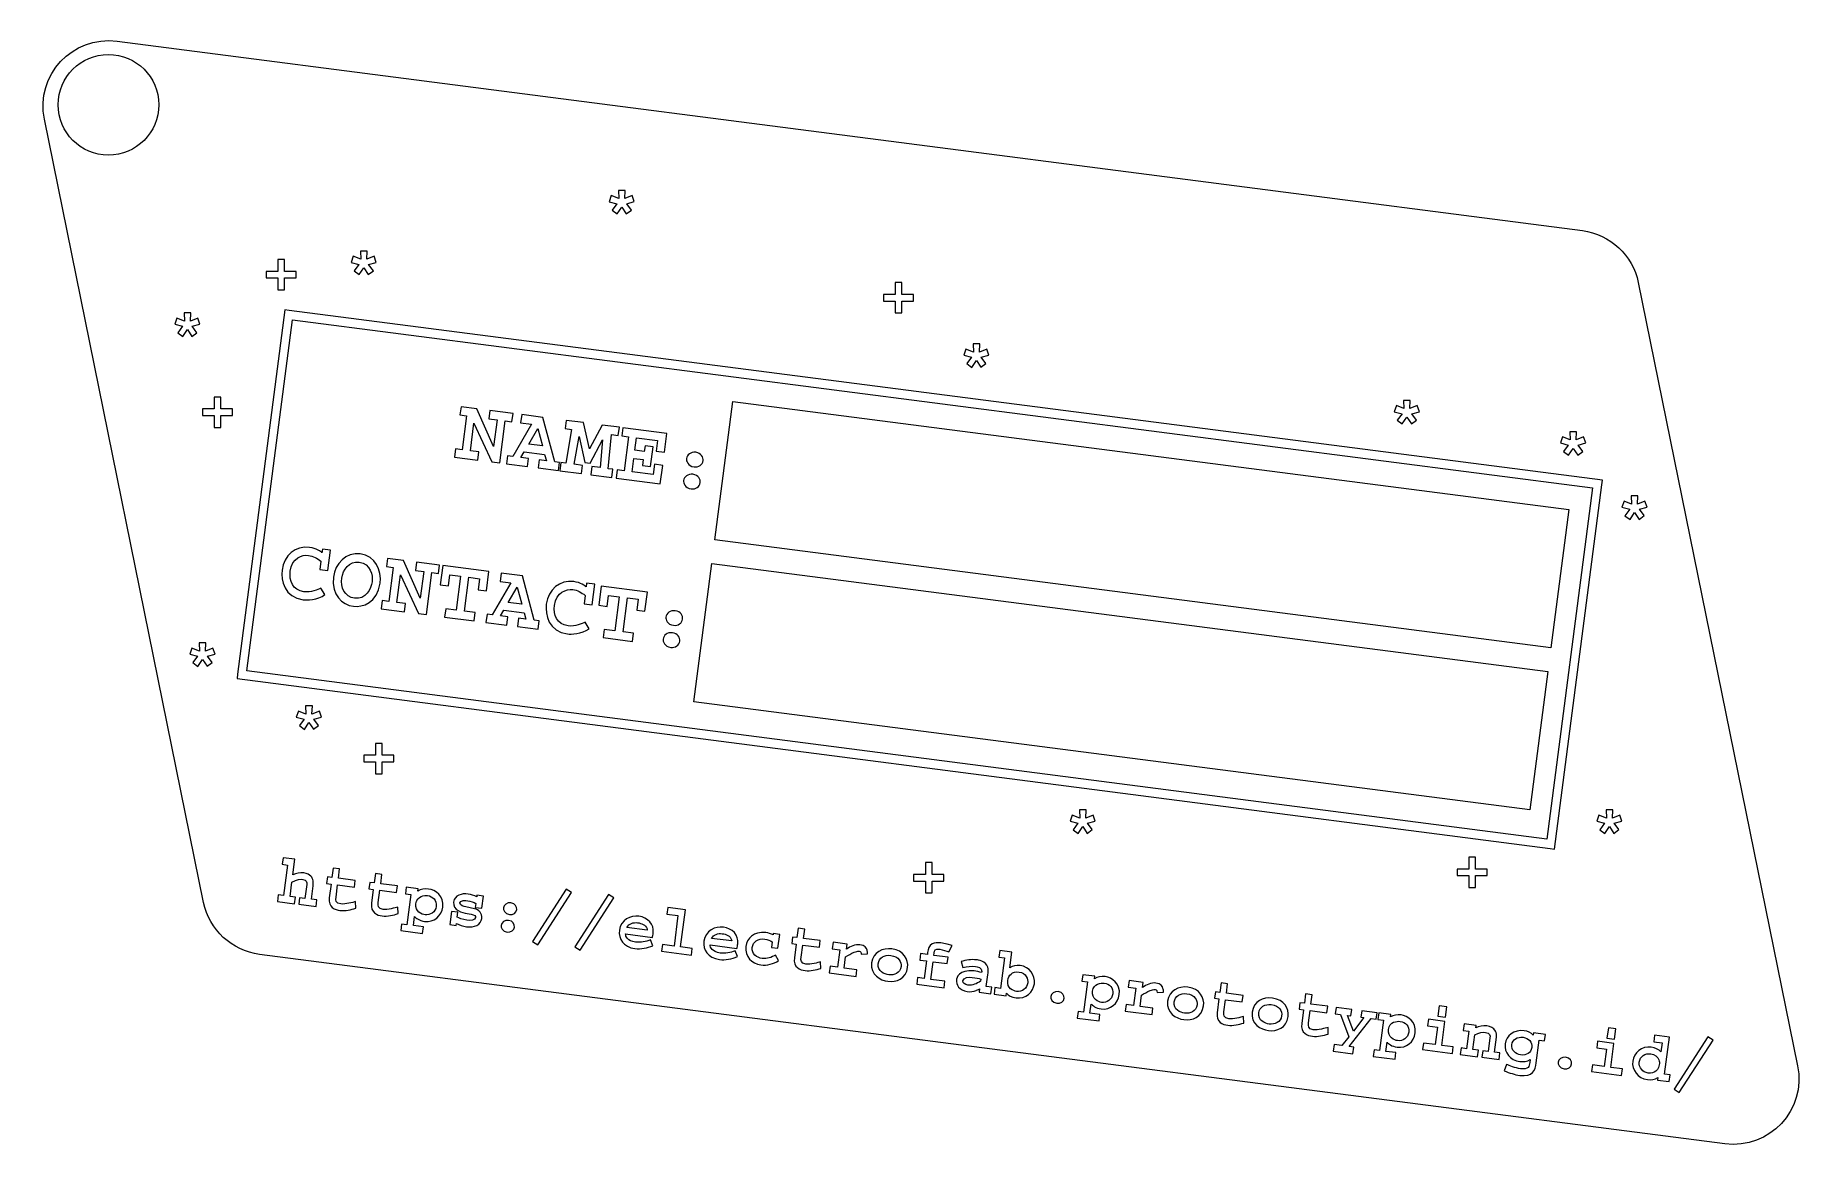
# Model space of a CAD drawing. Header units: millimetres. Extents: x 4.8 to 75.2, y -62.3 to -18.
import ezdxf

# ---------------------------------------------------------------- set-up
doc = ezdxf.new("R2010")
doc.units = ezdxf.units.MM
doc.header["$MEASUREMENT"] = 0
for name, color, linetype, lineweight in [('board', 7, 'Continuous', 0), ('metal', 7, 'Continuous', 0), ('white', 7, 'Continuous', 0)]:
    doc.layers.add(name, color=color, linetype=linetype, lineweight=lineweight)

# ---------------------------------------------------------------- blocks, each defined once
blk = doc.blocks.new('Block_0')
at = {"layer": 'white', "color": 250, "lineweight": 5, "true_color": 0x231f20}
for points, knots in [([(15.281, -52.521), (15.281, -52.521), (15.315, -52.261), (15.315, -52.261), (15.315, -52.261), (15.528, -52.288), (15.528, -52.288), (15.528, -52.288), (15.599, -51.74), (15.599, -51.74), (15.611, -51.648), (15.589, -51.551), (15.444, -51.532), (15.368, -51.522), (15.22, -51.529), (15.011, -51.641), (15.011, -51.641), (14.938, -52.212), (14.938, -52.212), (14.938, -52.212), (15.147, -52.239), (15.147, -52.239), (15.147, -52.239), (15.114, -52.499), (15.114, -52.499), (15.114, -52.499), (14.431, -52.411), (14.431, -52.411), (14.431, -52.411), (14.465, -52.151), (14.465, -52.151), (14.465, -52.151), (14.68, -52.179), (14.68, -52.179), (14.68, -52.179), (14.838, -50.962), (14.838, -50.962), (14.838, -50.962), (14.622, -50.934), (14.622, -50.934), (14.622, -50.934), (14.656, -50.674), (14.656, -50.674), (14.656, -50.674), (15.129, -50.735), (15.129, -50.735), (15.129, -50.735), (15.049, -51.353), (15.049, -51.353), (15.187, -51.297), (15.32, -51.254), (15.48, -51.275), (15.762, -51.311), (15.827, -51.493), (15.839, -51.532), (15.865, -51.615), (15.865, -51.703), (15.854, -51.793), (15.854, -51.793), (15.785, -52.322), (15.785, -52.322), (15.785, -52.322), (16.001, -52.349), (16.001, -52.349), (16.001, -52.349), (15.967, -52.61), (15.967, -52.61), (15.967, -52.61), (15.281, -52.521), (15.281, -52.521)], [0, 0, 0, 0, 1, 1, 1, 2, 2, 2, 3, 3, 3, 4, 4, 4, 5, 5, 5, 6, 6, 6, 7, 7, 7, 8, 8, 8, 9, 9, 9, 10, 10, 10, 11, 11, 11, 12, 12, 12, 13, 13, 13, 14, 14, 14, 15, 15, 15, 16, 16, 16, 17, 17, 17, 18, 18, 18, 19, 19, 19, 20, 20, 20, 21, 21, 21, 22, 22, 22, 23, 23, 23, 23]), ([(16.917, -52.766), (16.722, -52.741), (16.443, -52.648), (16.493, -52.265), (16.493, -52.265), (16.564, -51.717), (16.564, -51.717), (16.564, -51.717), (16.388, -51.694), (16.388, -51.694), (16.388, -51.694), (16.421, -51.434), (16.421, -51.434), (16.421, -51.434), (16.597, -51.457), (16.597, -51.457), (16.597, -51.457), (16.646, -51.085), (16.646, -51.085), (16.646, -51.085), (16.906, -51.118), (16.906, -51.118), (16.906, -51.118), (16.858, -51.49), (16.858, -51.49), (16.858, -51.49), (17.524, -51.576), (17.524, -51.576), (17.524, -51.576), (17.49, -51.837), (17.49, -51.837), (17.49, -51.837), (16.824, -51.75), (16.824, -51.75), (16.824, -51.75), (16.761, -52.237), (16.761, -52.237), (16.746, -52.357), (16.744, -52.482), (16.953, -52.509), (17.135, -52.533), (17.431, -52.446), (17.538, -52.415), (17.538, -52.415), (17.549, -52.677), (17.549, -52.677), (17.357, -52.732), (17.13, -52.794), (16.917, -52.766)], [0, 0, 0, 0, 1, 1, 1, 2, 2, 2, 3, 3, 3, 4, 4, 4, 5, 5, 5, 6, 6, 6, 7, 7, 7, 8, 8, 8, 9, 9, 9, 10, 10, 10, 11, 11, 11, 12, 12, 12, 13, 13, 13, 14, 14, 14, 15, 15, 15, 16, 16, 16, 16]), ([(18.597, -52.984), (18.401, -52.959), (18.123, -52.865), (18.172, -52.482), (18.172, -52.482), (18.243, -51.934), (18.243, -51.934), (18.243, -51.934), (18.067, -51.911), (18.067, -51.911), (18.067, -51.911), (18.101, -51.651), (18.101, -51.651), (18.101, -51.651), (18.277, -51.674), (18.277, -51.674), (18.277, -51.674), (18.325, -51.302), (18.325, -51.302), (18.325, -51.302), (18.585, -51.336), (18.585, -51.336), (18.585, -51.336), (18.537, -51.708), (18.537, -51.708), (18.537, -51.708), (19.203, -51.794), (19.203, -51.794), (19.203, -51.794), (19.169, -52.054), (19.169, -52.054), (19.169, -52.054), (18.504, -51.968), (18.504, -51.968), (18.504, -51.968), (18.441, -52.455), (18.441, -52.455), (18.425, -52.575), (18.423, -52.7), (18.633, -52.727), (18.814, -52.75), (19.11, -52.664), (19.217, -52.632), (19.217, -52.632), (19.228, -52.895), (19.228, -52.895), (19.036, -52.95), (18.81, -53.011), (18.597, -52.984)], [0, 0, 0, 0, 1, 1, 1, 2, 2, 2, 3, 3, 3, 4, 4, 4, 5, 5, 5, 6, 6, 6, 7, 7, 7, 8, 8, 8, 9, 9, 9, 10, 10, 10, 11, 11, 11, 12, 12, 12, 13, 13, 13, 14, 14, 14, 15, 15, 15, 16, 16, 16, 16]), ([(20.282, -53.202), (20.066, -53.174), (19.933, -53.057), (19.883, -53.008), (19.883, -53.008), (19.837, -53.366), (19.837, -53.366), (19.837, -53.366), (20.234, -53.418), (20.234, -53.418), (20.234, -53.418), (20.2, -53.678), (20.2, -53.678), (20.2, -53.678), (19.333, -53.565), (19.333, -53.565), (19.333, -53.565), (19.367, -53.306), (19.367, -53.306), (19.367, -53.306), (19.579, -53.333), (19.579, -53.333), (19.579, -53.333), (19.735, -52.13), (19.735, -52.13), (19.735, -52.13), (19.517, -52.102), (19.517, -52.102), (19.517, -52.102), (19.55, -51.842), (19.55, -51.842), (19.55, -51.842), (20.026, -51.903), (20.026, -51.903), (20.026, -51.903), (20.013, -52.001), (20.013, -52.001), (20.131, -51.925), (20.288, -51.897), (20.436, -51.916), (20.708, -51.952), (21.058, -52.193), (21.001, -52.633), (20.954, -52.993), (20.651, -53.25), (20.282, -53.202)], [0, 0, 0, 0, 1, 1, 1, 2, 2, 2, 3, 3, 3, 4, 4, 4, 5, 5, 5, 6, 6, 6, 7, 7, 7, 8, 8, 8, 9, 9, 9, 10, 10, 10, 11, 11, 11, 12, 12, 12, 13, 13, 13, 14, 14, 14, 15, 15, 15, 15]), ([(24.772, -54.128), (24.772, -54.128), (24.567, -53.996), (24.567, -53.996), (24.567, -53.996), (25.909, -51.917), (25.909, -51.917), (25.909, -51.917), (26.117, -52.048), (26.117, -52.048), (26.117, -52.048), (24.772, -54.128), (24.772, -54.128)], [0, 0, 0, 0, 1, 1, 1, 2, 2, 2, 3, 3, 3, 4, 4, 4, 4]), ([(20.4, -52.177), (20.288, -52.162), (19.978, -52.178), (19.937, -52.5), (19.896, -52.814), (20.175, -52.927), (20.298, -52.942), (20.502, -52.969), (20.713, -52.837), (20.743, -52.605), (20.774, -52.362), (20.607, -52.203), (20.4, -52.177)], [0, 0, 0, 0, 1, 1, 1, 2, 2, 2, 3, 3, 3, 4, 4, 4, 4]), ([(21.942, -53.417), (21.799, -53.398), (21.661, -53.346), (21.547, -53.283), (21.547, -53.283), (21.536, -53.364), (21.536, -53.364), (21.536, -53.364), (21.279, -53.331), (21.279, -53.331), (21.279, -53.331), (21.347, -52.805), (21.347, -52.805), (21.347, -52.805), (21.604, -52.838), (21.604, -52.838), (21.604, -52.838), (21.579, -53.034), (21.579, -53.034), (21.645, -53.068), (21.776, -53.131), (21.961, -53.155), (22.109, -53.174), (22.292, -53.149), (22.304, -53.054), (22.308, -53.023), (22.303, -52.994), (22.275, -52.974), (22.194, -52.915), (22.069, -52.913), (21.97, -52.891), (21.776, -52.849), (21.388, -52.77), (21.432, -52.432), (21.468, -52.155), (21.761, -52.085), (22.005, -52.117), (22.128, -52.132), (22.253, -52.175), (22.349, -52.226), (22.349, -52.226), (22.357, -52.162), (22.357, -52.162), (22.357, -52.162), (22.614, -52.195), (22.614, -52.195), (22.614, -52.195), (22.551, -52.682), (22.551, -52.682), (22.551, -52.682), (22.294, -52.649), (22.294, -52.649), (22.294, -52.649), (22.314, -52.492), (22.314, -52.492), (22.228, -52.435), (22.108, -52.394), (21.993, -52.379), (21.931, -52.372), (21.692, -52.355), (21.677, -52.47), (21.664, -52.573), (21.849, -52.614), (21.916, -52.628), (21.916, -52.628), (22.262, -52.702), (22.262, -52.702), (22.439, -52.739), (22.58, -52.882), (22.553, -53.086), (22.521, -53.333), (22.252, -53.457), (21.942, -53.417)], [0, 0, 0, 0, 1, 1, 1, 2, 2, 2, 3, 3, 3, 4, 4, 4, 5, 5, 5, 6, 6, 6, 7, 7, 7, 8, 8, 8, 9, 9, 9, 10, 10, 10, 11, 11, 11, 12, 12, 12, 13, 13, 13, 14, 14, 14, 15, 15, 15, 16, 16, 16, 17, 17, 17, 18, 18, 18, 19, 19, 19, 20, 20, 20, 21, 21, 21, 22, 22, 22, 23, 23, 23, 24, 24, 24, 24]), ([(23.653, -52.927), (23.451, -52.901), (23.401, -52.738), (23.411, -52.665), (23.426, -52.548), (23.545, -52.444), (23.707, -52.465), (23.88, -52.487), (23.954, -52.622), (23.94, -52.731), (23.923, -52.857), (23.798, -52.946), (23.653, -52.927)], [0, 0, 0, 0, 1, 1, 1, 2, 2, 2, 3, 3, 3, 4, 4, 4, 4]), ([(26.452, -54.345), (26.452, -54.345), (26.247, -54.213), (26.247, -54.213), (26.247, -54.213), (27.588, -52.134), (27.588, -52.134), (27.588, -52.134), (27.796, -52.266), (27.796, -52.266), (27.796, -52.266), (26.452, -54.345), (26.452, -54.345)], [0, 0, 0, 0, 1, 1, 1, 2, 2, 2, 3, 3, 3, 4, 4, 4, 4]), ([(29.69, -54.386), (29.69, -54.386), (29.724, -54.125), (29.724, -54.125), (29.724, -54.125), (30.186, -54.185), (30.186, -54.185), (30.186, -54.185), (30.343, -52.969), (30.343, -52.969), (30.343, -52.969), (29.901, -52.911), (29.901, -52.911), (29.901, -52.911), (29.935, -52.651), (29.935, -52.651), (29.935, -52.651), (30.637, -52.742), (30.637, -52.742), (30.637, -52.742), (30.446, -54.219), (30.446, -54.219), (30.446, -54.219), (30.91, -54.279), (30.91, -54.279), (30.91, -54.279), (30.877, -54.539), (30.877, -54.539), (30.877, -54.539), (29.69, -54.386), (29.69, -54.386)], [0, 0, 0, 0, 1, 1, 1, 2, 2, 2, 3, 3, 3, 4, 4, 4, 5, 5, 5, 6, 6, 6, 7, 7, 7, 8, 8, 8, 9, 9, 9, 10, 10, 10, 10]), ([(23.562, -53.627), (23.361, -53.6), (23.311, -53.438), (23.32, -53.365), (23.335, -53.247), (23.454, -53.143), (23.616, -53.164), (23.789, -53.186), (23.863, -53.321), (23.849, -53.431), (23.833, -53.556), (23.708, -53.645), (23.562, -53.627)], [0, 0, 0, 0, 1, 1, 1, 2, 2, 2, 3, 3, 3, 4, 4, 4, 4]), ([(28.628, -54.282), (28.169, -54.223), (27.973, -53.887), (28.016, -53.557), (28.072, -53.127), (28.467, -52.956), (28.788, -52.998), (29.141, -53.043), (29.405, -53.313), (29.36, -53.654), (29.353, -53.713), (29.335, -53.81), (29.328, -53.838), (29.328, -53.838), (28.262, -53.7), (28.262, -53.7), (28.264, -53.797), (28.331, -53.982), (28.661, -54.025), (28.865, -54.051), (29.071, -54.004), (29.252, -53.939), (29.252, -53.939), (29.342, -54.167), (29.342, -54.167), (29.129, -54.259), (28.871, -54.314), (28.628, -54.282)], [0, 0, 0, 0, 1, 1, 1, 2, 2, 2, 3, 3, 3, 4, 4, 4, 5, 5, 5, 6, 6, 6, 7, 7, 7, 8, 8, 8, 9, 9, 9, 9]), ([(29.113, -53.503), (29.06, -53.34), (28.897, -53.276), (28.74, -53.256), (28.578, -53.235), (28.393, -53.288), (28.316, -53.443), (28.316, -53.443), (29.118, -53.547), (29.118, -53.547), (29.118, -53.547), (29.113, -53.503), (29.113, -53.503)], [0, 0, 0, 0, 1, 1, 1, 2, 2, 2, 3, 3, 3, 4, 4, 4, 4]), ([(31.987, -54.717), (31.528, -54.657), (31.332, -54.322), (31.374, -53.992), (31.43, -53.561), (31.825, -53.39), (32.147, -53.432), (32.499, -53.478), (32.763, -53.748), (32.719, -54.089), (32.711, -54.148), (32.693, -54.245), (32.686, -54.273), (32.686, -54.273), (31.621, -54.135), (31.621, -54.135), (31.623, -54.232), (31.69, -54.417), (32.02, -54.459), (32.224, -54.486), (32.429, -54.439), (32.611, -54.374), (32.611, -54.374), (32.701, -54.602), (32.701, -54.602), (32.487, -54.693), (32.23, -54.748), (31.987, -54.717)], [0, 0, 0, 0, 1, 1, 1, 2, 2, 2, 3, 3, 3, 4, 4, 4, 5, 5, 5, 6, 6, 6, 7, 7, 7, 8, 8, 8, 9, 9, 9, 9]), ([(32.471, -53.938), (32.418, -53.774), (32.256, -53.711), (32.099, -53.691), (31.937, -53.67), (31.751, -53.722), (31.674, -53.877), (31.674, -53.877), (32.477, -53.981), (32.477, -53.981), (32.477, -53.981), (32.471, -53.938), (32.471, -53.938)], [0, 0, 0, 0, 1, 1, 1, 2, 2, 2, 3, 3, 3, 4, 4, 4, 4]), ([(33.629, -54.93), (33.291, -54.885), (32.985, -54.61), (33.038, -54.199), (33.078, -53.894), (33.345, -53.584), (33.829, -53.647), (33.932, -53.66), (34.031, -53.69), (34.122, -53.739), (34.122, -53.739), (34.129, -53.686), (34.129, -53.686), (34.129, -53.686), (34.383, -53.719), (34.383, -53.719), (34.383, -53.719), (34.312, -54.267), (34.312, -54.267), (34.312, -54.267), (34.058, -54.234), (34.058, -54.234), (34.058, -54.234), (34.086, -54.013), (34.086, -54.013), (34.005, -53.96), (33.902, -53.918), (33.796, -53.904), (33.516, -53.868), (33.324, -54.014), (33.295, -54.235), (33.262, -54.492), (33.464, -54.646), (33.685, -54.675), (33.897, -54.702), (34.055, -54.632), (34.223, -54.54), (34.223, -54.54), (34.342, -54.757), (34.342, -54.757), (34.138, -54.885), (33.887, -54.963), (33.629, -54.93)], [0, 0, 0, 0, 1, 1, 1, 2, 2, 2, 3, 3, 3, 4, 4, 4, 5, 5, 5, 6, 6, 6, 7, 7, 7, 8, 8, 8, 9, 9, 9, 10, 10, 10, 11, 11, 11, 12, 12, 12, 13, 13, 13, 14, 14, 14, 14]), ([(35.39, -55.157), (35.194, -55.132), (34.916, -55.039), (34.965, -54.656), (34.965, -54.656), (35.036, -54.108), (35.036, -54.108), (35.036, -54.108), (34.86, -54.085), (34.86, -54.085), (34.86, -54.085), (34.894, -53.825), (34.894, -53.825), (34.894, -53.825), (35.07, -53.847), (35.07, -53.847), (35.07, -53.847), (35.118, -53.475), (35.118, -53.475), (35.118, -53.475), (35.378, -53.509), (35.378, -53.509), (35.378, -53.509), (35.33, -53.881), (35.33, -53.881), (35.33, -53.881), (35.996, -53.967), (35.996, -53.967), (35.996, -53.967), (35.962, -54.227), (35.962, -54.227), (35.962, -54.227), (35.297, -54.141), (35.297, -54.141), (35.297, -54.141), (35.234, -54.628), (35.234, -54.628), (35.218, -54.748), (35.216, -54.873), (35.426, -54.9), (35.607, -54.924), (35.903, -54.837), (36.01, -54.805), (36.01, -54.805), (36.021, -55.068), (36.021, -55.068), (35.829, -55.123), (35.602, -55.185), (35.39, -55.157)], [0, 0, 0, 0, 1, 1, 1, 2, 2, 2, 3, 3, 3, 4, 4, 4, 5, 5, 5, 6, 6, 6, 7, 7, 7, 8, 8, 8, 9, 9, 9, 10, 10, 10, 11, 11, 11, 12, 12, 12, 13, 13, 13, 14, 14, 14, 15, 15, 15, 16, 16, 16, 16]), ([(37.615, -54.501), (37.615, -54.43), (37.608, -54.4), (37.537, -54.391), (37.476, -54.383), (37.405, -54.406), (37.345, -54.429), (37.222, -54.479), (37.111, -54.544), (37, -54.615), (37, -54.615), (36.942, -55.06), (36.942, -55.06), (36.942, -55.06), (37.451, -55.126), (37.451, -55.126), (37.451, -55.126), (37.418, -55.386), (37.418, -55.386), (37.418, -55.386), (36.349, -55.248), (36.349, -55.248), (36.349, -55.248), (36.383, -54.987), (36.383, -54.987), (36.383, -54.987), (36.682, -55.026), (36.682, -55.026), (36.682, -55.026), (36.772, -54.332), (36.772, -54.332), (36.772, -54.332), (36.47, -54.293), (36.47, -54.293), (36.47, -54.293), (36.503, -54.033), (36.503, -54.033), (36.503, -54.033), (37.065, -54.106), (37.065, -54.106), (37.065, -54.106), (37.04, -54.301), (37.04, -54.301), (37.195, -54.207), (37.378, -54.106), (37.571, -54.131), (37.764, -54.156), (37.835, -54.271), (37.851, -54.344), (37.862, -54.391), (37.873, -54.441), (37.866, -54.493), (37.866, -54.493), (37.615, -54.501), (37.615, -54.501)], [0, 0, 0, 0, 1, 1, 1, 2, 2, 2, 3, 3, 3, 4, 4, 4, 5, 5, 5, 6, 6, 6, 7, 7, 7, 8, 8, 8, 9, 9, 9, 10, 10, 10, 11, 11, 11, 12, 12, 12, 13, 13, 13, 14, 14, 14, 15, 15, 15, 16, 16, 16, 17, 17, 17, 18, 18, 18, 18]), ([(41.103, -54.409), (40.989, -54.372), (40.867, -54.328), (40.744, -54.312), (40.545, -54.286), (40.532, -54.347), (40.518, -54.453), (40.518, -54.453), (40.505, -54.551), (40.505, -54.551), (40.505, -54.551), (41.07, -54.624), (41.07, -54.624), (41.07, -54.624), (41.037, -54.881), (41.037, -54.881), (41.037, -54.881), (40.472, -54.808), (40.472, -54.808), (40.472, -54.808), (40.382, -55.505), (40.382, -55.505), (40.382, -55.505), (40.947, -55.578), (40.947, -55.578), (40.947, -55.578), (40.913, -55.838), (40.913, -55.838), (40.913, -55.838), (39.825, -55.697), (39.825, -55.697), (39.825, -55.697), (39.859, -55.437), (39.859, -55.437), (39.859, -55.437), (40.124, -55.471), (40.124, -55.471), (40.124, -55.471), (40.215, -54.775), (40.215, -54.775), (40.215, -54.775), (39.949, -54.741), (39.949, -54.741), (39.949, -54.741), (39.982, -54.483), (39.982, -54.483), (39.982, -54.483), (40.248, -54.517), (40.248, -54.517), (40.248, -54.517), (40.258, -54.439), (40.258, -54.439), (40.276, -54.299), (40.302, -54.161), (40.433, -54.095), (40.534, -54.046), (40.657, -54.039), (40.78, -54.055), (40.867, -54.066), (40.953, -54.085), (41.029, -54.107), (41.029, -54.107), (41.238, -54.165), (41.238, -54.165), (41.238, -54.165), (41.103, -54.409), (41.103, -54.409)], [0, 0, 0, 0, 1, 1, 1, 2, 2, 2, 3, 3, 3, 4, 4, 4, 5, 5, 5, 6, 6, 6, 7, 7, 7, 8, 8, 8, 9, 9, 9, 10, 10, 10, 11, 11, 11, 12, 12, 12, 13, 13, 13, 14, 14, 14, 15, 15, 15, 16, 16, 16, 17, 17, 17, 18, 18, 18, 19, 19, 19, 20, 20, 20, 21, 21, 21, 22, 22, 22, 22]), ([(38.684, -55.583), (38.379, -55.544), (37.973, -55.324), (38.034, -54.851), (38.089, -54.423), (38.473, -54.248), (38.837, -54.295), (39.318, -54.357), (39.505, -54.714), (39.464, -55.03), (39.405, -55.484), (39.006, -55.625), (38.684, -55.583)], [0, 0, 0, 0, 1, 1, 1, 2, 2, 2, 3, 3, 3, 4, 4, 4, 4]), ([(38.795, -54.554), (38.545, -54.522), (38.328, -54.644), (38.297, -54.882), (38.257, -55.19), (38.547, -55.302), (38.712, -55.323), (38.93, -55.351), (39.17, -55.262), (39.205, -54.992), (39.226, -54.823), (39.127, -54.597), (38.795, -54.554)], [0, 0, 0, 0, 1, 1, 1, 2, 2, 2, 3, 3, 3, 4, 4, 4, 4]), ([(42.301, -56.018), (42.301, -56.018), (42.319, -55.886), (42.319, -55.886), (42.273, -55.906), (42.182, -55.948), (42.182, -55.948), (42.098, -55.986), (41.953, -56.007), (41.83, -55.991), (41.517, -55.95), (41.378, -55.707), (41.401, -55.526), (41.408, -55.473), (41.483, -55.092), (42.104, -55.173), (42.202, -55.185), (42.31, -55.208), (42.403, -55.232), (42.403, -55.232), (42.407, -55.198), (42.407, -55.198), (42.429, -55.03), (42.223, -54.998), (42.156, -54.989), (41.991, -54.968), (41.822, -54.995), (41.661, -55.036), (41.661, -55.036), (41.589, -54.799), (41.589, -54.799), (41.778, -54.747), (41.996, -54.704), (42.201, -54.73), (42.257, -54.738), (42.57, -54.778), (42.645, -55.016), (42.675, -55.111), (42.66, -55.222), (42.647, -55.326), (42.647, -55.326), (42.587, -55.79), (42.587, -55.79), (42.587, -55.79), (42.803, -55.818), (42.803, -55.818), (42.803, -55.818), (42.769, -56.078), (42.769, -56.078), (42.769, -56.078), (42.301, -56.018), (42.301, -56.018)], [0, 0, 0, 0, 1, 1, 1, 2, 2, 2, 3, 3, 3, 4, 4, 4, 5, 5, 5, 6, 6, 6, 7, 7, 7, 8, 8, 8, 9, 9, 9, 10, 10, 10, 11, 11, 11, 12, 12, 12, 13, 13, 13, 14, 14, 14, 15, 15, 15, 16, 16, 16, 17, 17, 17, 17]), ([(43.772, -56.242), (43.574, -56.216), (43.481, -56.139), (43.388, -56.05), (43.388, -56.05), (43.374, -56.157), (43.374, -56.157), (43.374, -56.157), (42.898, -56.095), (42.898, -56.095), (42.898, -56.095), (42.932, -55.835), (42.932, -55.835), (42.932, -55.835), (43.15, -55.863), (43.15, -55.863), (43.15, -55.863), (43.307, -54.646), (43.307, -54.646), (43.307, -54.646), (43.087, -54.618), (43.087, -54.618), (43.087, -54.618), (43.121, -54.358), (43.121, -54.358), (43.121, -54.358), (43.599, -54.42), (43.599, -54.42), (43.599, -54.42), (43.517, -55.046), (43.517, -55.046), (43.636, -54.965), (43.785, -54.935), (43.93, -54.954), (44.311, -55.004), (44.539, -55.352), (44.497, -55.679), (44.455, -56.001), (44.164, -56.293), (43.772, -56.242)], [0, 0, 0, 0, 1, 1, 1, 2, 2, 2, 3, 3, 3, 4, 4, 4, 5, 5, 5, 6, 6, 6, 7, 7, 7, 8, 8, 8, 9, 9, 9, 10, 10, 10, 11, 11, 11, 12, 12, 12, 13, 13, 13, 13]), ([(42.37, -55.492), (42.289, -55.476), (42.188, -55.446), (42.031, -55.425), (41.889, -55.407), (41.676, -55.425), (41.658, -55.562), (41.646, -55.651), (41.749, -55.716), (41.861, -55.73), (42.043, -55.754), (42.214, -55.68), (42.358, -55.576), (42.358, -55.576), (42.37, -55.492), (42.37, -55.492)], [0, 0, 0, 0, 1, 1, 1, 2, 2, 2, 3, 3, 3, 4, 4, 4, 5, 5, 5, 5]), ([(43.891, -55.214), (43.611, -55.178), (43.47, -55.347), (43.443, -55.551), (43.404, -55.859), (43.669, -55.967), (43.786, -55.982), (44.012, -56.012), (44.209, -55.858), (44.236, -55.643), (44.255, -55.502), (44.171, -55.25), (43.891, -55.214)], [0, 0, 0, 0, 1, 1, 1, 2, 2, 2, 3, 3, 3, 4, 4, 4, 4]), ([(47.15, -56.679), (46.935, -56.651), (46.802, -56.535), (46.752, -56.485), (46.752, -56.485), (46.706, -56.844), (46.706, -56.844), (46.706, -56.844), (47.103, -56.895), (47.103, -56.895), (47.103, -56.895), (47.069, -57.155), (47.069, -57.155), (47.069, -57.155), (46.202, -57.043), (46.202, -57.043), (46.202, -57.043), (46.236, -56.783), (46.236, -56.783), (46.236, -56.783), (46.448, -56.811), (46.448, -56.811), (46.448, -56.811), (46.604, -55.608), (46.604, -55.608), (46.604, -55.608), (46.385, -55.579), (46.385, -55.579), (46.385, -55.579), (46.419, -55.319), (46.419, -55.319), (46.419, -55.319), (46.895, -55.381), (46.895, -55.381), (46.895, -55.381), (46.882, -55.479), (46.882, -55.479), (47, -55.403), (47.157, -55.375), (47.305, -55.394), (47.577, -55.429), (47.927, -55.671), (47.87, -56.11), (47.823, -56.471), (47.52, -56.727), (47.15, -56.679)], [0, 0, 0, 0, 1, 1, 1, 2, 2, 2, 3, 3, 3, 4, 4, 4, 5, 5, 5, 6, 6, 6, 7, 7, 7, 8, 8, 8, 9, 9, 9, 10, 10, 10, 11, 11, 11, 12, 12, 12, 13, 13, 13, 14, 14, 14, 15, 15, 15, 15]), ([(49.37, -56.022), (49.371, -55.951), (49.363, -55.922), (49.293, -55.913), (49.231, -55.905), (49.16, -55.927), (49.1, -55.951), (48.977, -56), (48.866, -56.065), (48.755, -56.136), (48.755, -56.136), (48.697, -56.581), (48.697, -56.581), (48.697, -56.581), (49.207, -56.647), (49.207, -56.647), (49.207, -56.647), (49.173, -56.907), (49.173, -56.907), (49.173, -56.907), (48.104, -56.769), (48.104, -56.769), (48.104, -56.769), (48.138, -56.509), (48.138, -56.509), (48.138, -56.509), (48.437, -56.547), (48.437, -56.547), (48.437, -56.547), (48.527, -55.853), (48.527, -55.853), (48.527, -55.853), (48.225, -55.815), (48.225, -55.815), (48.225, -55.815), (48.259, -55.554), (48.259, -55.554), (48.259, -55.554), (48.821, -55.627), (48.821, -55.627), (48.821, -55.627), (48.796, -55.823), (48.796, -55.823), (48.95, -55.729), (49.133, -55.628), (49.327, -55.653), (49.519, -55.678), (49.59, -55.792), (49.606, -55.866), (49.617, -55.912), (49.628, -55.962), (49.621, -56.015), (49.621, -56.015), (49.37, -56.022), (49.37, -56.022)], [0, 0, 0, 0, 1, 1, 1, 2, 2, 2, 3, 3, 3, 4, 4, 4, 5, 5, 5, 6, 6, 6, 7, 7, 7, 8, 8, 8, 9, 9, 9, 10, 10, 10, 11, 11, 11, 12, 12, 12, 13, 13, 13, 14, 14, 14, 15, 15, 15, 16, 16, 16, 17, 17, 17, 18, 18, 18, 18]), ([(45.393, -56.452), (45.191, -56.426), (45.141, -56.263), (45.151, -56.19), (45.166, -56.073), (45.285, -55.969), (45.447, -55.99), (45.62, -56.012), (45.694, -56.147), (45.68, -56.256), (45.664, -56.382), (45.538, -56.471), (45.393, -56.452)], [0, 0, 0, 0, 1, 1, 1, 2, 2, 2, 3, 3, 3, 4, 4, 4, 4]), ([(47.269, -55.654), (47.157, -55.64), (46.847, -55.656), (46.806, -55.978), (46.765, -56.291), (47.044, -56.404), (47.167, -56.42), (47.371, -56.446), (47.581, -56.314), (47.611, -56.082), (47.643, -55.839), (47.476, -55.681), (47.269, -55.654)], [0, 0, 0, 0, 1, 1, 1, 2, 2, 2, 3, 3, 3, 4, 4, 4, 4]), ([(50.439, -57.105), (50.134, -57.065), (49.728, -56.845), (49.789, -56.372), (49.844, -55.944), (50.228, -55.769), (50.592, -55.816), (51.073, -55.879), (51.26, -56.236), (51.219, -56.552), (51.16, -57.005), (50.761, -57.147), (50.439, -57.105)], [0, 0, 0, 0, 1, 1, 1, 2, 2, 2, 3, 3, 3, 4, 4, 4, 4]), ([(50.55, -56.075), (50.3, -56.043), (50.083, -56.166), (50.052, -56.404), (50.012, -56.711), (50.302, -56.823), (50.467, -56.844), (50.686, -56.873), (50.925, -56.784), (50.96, -56.513), (50.981, -56.345), (50.882, -56.118), (50.55, -56.075)], [0, 0, 0, 0, 1, 1, 1, 2, 2, 2, 3, 3, 3, 4, 4, 4, 4]), ([(52.183, -57.331), (51.987, -57.305), (51.709, -57.212), (51.758, -56.829), (51.758, -56.829), (51.829, -56.281), (51.829, -56.281), (51.829, -56.281), (51.654, -56.258), (51.654, -56.258), (51.654, -56.258), (51.687, -55.998), (51.687, -55.998), (51.687, -55.998), (51.863, -56.021), (51.863, -56.021), (51.863, -56.021), (51.911, -55.649), (51.911, -55.649), (51.911, -55.649), (52.171, -55.683), (52.171, -55.683), (52.171, -55.683), (52.123, -56.055), (52.123, -56.055), (52.123, -56.055), (52.789, -56.141), (52.789, -56.141), (52.789, -56.141), (52.756, -56.401), (52.756, -56.401), (52.756, -56.401), (52.09, -56.315), (52.09, -56.315), (52.09, -56.315), (52.027, -56.802), (52.027, -56.802), (52.011, -56.922), (52.009, -57.047), (52.219, -57.074), (52.401, -57.097), (52.697, -57.01), (52.803, -56.979), (52.803, -56.979), (52.815, -57.242), (52.815, -57.242), (52.622, -57.296), (52.395, -57.358), (52.183, -57.331)], [0, 0, 0, 0, 1, 1, 1, 2, 2, 2, 3, 3, 3, 4, 4, 4, 5, 5, 5, 6, 6, 6, 7, 7, 7, 8, 8, 8, 9, 9, 9, 10, 10, 10, 11, 11, 11, 12, 12, 12, 13, 13, 13, 14, 14, 14, 15, 15, 15, 16, 16, 16, 16]), ([(53.798, -57.54), (53.493, -57.5), (53.086, -57.28), (53.147, -56.807), (53.203, -56.379), (53.587, -56.204), (53.95, -56.251), (54.431, -56.313), (54.619, -56.67), (54.578, -56.987), (54.519, -57.44), (54.12, -57.581), (53.798, -57.54)], [0, 0, 0, 0, 1, 1, 1, 2, 2, 2, 3, 3, 3, 4, 4, 4, 4]), ([(55.541, -57.766), (55.346, -57.74), (55.067, -57.647), (55.117, -57.264), (55.117, -57.264), (55.188, -56.716), (55.188, -56.716), (55.188, -56.716), (55.012, -56.693), (55.012, -56.693), (55.012, -56.693), (55.045, -56.433), (55.045, -56.433), (55.045, -56.433), (55.221, -56.456), (55.221, -56.456), (55.221, -56.456), (55.27, -56.084), (55.27, -56.084), (55.27, -56.084), (55.53, -56.117), (55.53, -56.117), (55.53, -56.117), (55.482, -56.489), (55.482, -56.489), (55.482, -56.489), (56.148, -56.576), (56.148, -56.576), (56.148, -56.576), (56.114, -56.836), (56.114, -56.836), (56.114, -56.836), (55.448, -56.749), (55.448, -56.749), (55.448, -56.749), (55.385, -57.236), (55.385, -57.236), (55.37, -57.356), (55.368, -57.481), (55.577, -57.509), (55.759, -57.532), (56.055, -57.445), (56.162, -57.413), (56.162, -57.413), (56.173, -57.677), (56.173, -57.677), (55.981, -57.731), (55.754, -57.793), (55.541, -57.766)], [0, 0, 0, 0, 1, 1, 1, 2, 2, 2, 3, 3, 3, 4, 4, 4, 5, 5, 5, 6, 6, 6, 7, 7, 7, 8, 8, 8, 9, 9, 9, 10, 10, 10, 11, 11, 11, 12, 12, 12, 13, 13, 13, 14, 14, 14, 15, 15, 15, 16, 16, 16, 16]), ([(53.908, -56.51), (53.659, -56.478), (53.442, -56.6), (53.411, -56.838), (53.371, -57.146), (53.661, -57.257), (53.826, -57.279), (54.044, -57.307), (54.283, -57.218), (54.318, -56.948), (54.34, -56.78), (54.241, -56.553), (53.908, -56.51)], [0, 0, 0, 0, 1, 1, 1, 2, 2, 2, 3, 3, 3, 4, 4, 4, 4]), ([(57.872, -57.063), (57.872, -57.063), (56.999, -58.176), (56.999, -58.176), (56.999, -58.176), (57.181, -58.2), (57.181, -58.2), (57.181, -58.2), (57.148, -58.459), (57.148, -58.459), (57.148, -58.459), (56.37, -58.359), (56.37, -58.359), (56.37, -58.359), (56.404, -58.099), (56.404, -58.099), (56.404, -58.099), (56.711, -58.139), (56.711, -58.139), (56.711, -58.139), (56.993, -57.786), (56.993, -57.786), (56.993, -57.786), (56.652, -56.905), (56.652, -56.905), (56.652, -56.905), (56.448, -56.879), (56.448, -56.879), (56.448, -56.879), (56.481, -56.619), (56.481, -56.619), (56.481, -56.619), (57.102, -56.699), (57.102, -56.699), (57.102, -56.699), (57.069, -56.959), (57.069, -56.959), (57.069, -56.959), (56.937, -56.942), (56.937, -56.942), (56.937, -56.942), (57.17, -57.558), (57.17, -57.558), (57.17, -57.558), (57.589, -57.027), (57.589, -57.027), (57.589, -57.027), (57.466, -57.01), (57.466, -57.01), (57.466, -57.01), (57.5, -56.751), (57.5, -56.751), (57.5, -56.751), (58.109, -56.829), (58.109, -56.829), (58.109, -56.829), (58.076, -57.09), (58.076, -57.09), (58.076, -57.09), (57.872, -57.063), (57.872, -57.063)], [0, 0, 0, 0, 1, 1, 1, 2, 2, 2, 3, 3, 3, 4, 4, 4, 5, 5, 5, 6, 6, 6, 7, 7, 7, 8, 8, 8, 9, 9, 9, 10, 10, 10, 11, 11, 11, 12, 12, 12, 13, 13, 13, 14, 14, 14, 15, 15, 15, 16, 16, 16, 17, 17, 17, 18, 18, 18, 19, 19, 19, 20, 20, 20, 20]), ([(58.906, -58.201), (58.69, -58.173), (58.557, -58.056), (58.507, -58.007), (58.507, -58.007), (58.461, -58.365), (58.461, -58.365), (58.461, -58.365), (58.858, -58.417), (58.858, -58.417), (58.858, -58.417), (58.824, -58.676), (58.824, -58.676), (58.824, -58.676), (57.957, -58.564), (57.957, -58.564), (57.957, -58.564), (57.991, -58.304), (57.991, -58.304), (57.991, -58.304), (58.203, -58.332), (58.203, -58.332), (58.203, -58.332), (58.359, -57.129), (58.359, -57.129), (58.359, -57.129), (58.14, -57.101), (58.14, -57.101), (58.14, -57.101), (58.174, -56.841), (58.174, -56.841), (58.174, -56.841), (58.65, -56.902), (58.65, -56.902), (58.65, -56.902), (58.637, -57), (58.637, -57), (58.755, -56.924), (58.912, -56.896), (59.06, -56.915), (59.332, -56.95), (59.682, -57.192), (59.625, -57.632), (59.578, -57.992), (59.275, -58.249), (58.906, -58.201)], [0, 0, 0, 0, 1, 1, 1, 2, 2, 2, 3, 3, 3, 4, 4, 4, 5, 5, 5, 6, 6, 6, 7, 7, 7, 8, 8, 8, 9, 9, 9, 10, 10, 10, 11, 11, 11, 12, 12, 12, 13, 13, 13, 14, 14, 14, 15, 15, 15, 15]), ([(60.524, -56.974), (60.524, -56.974), (60.578, -56.557), (60.578, -56.557), (60.578, -56.557), (60.875, -56.596), (60.875, -56.596), (60.875, -56.596), (60.821, -57.012), (60.821, -57.012), (60.821, -57.012), (60.524, -56.974), (60.524, -56.974)], [0, 0, 0, 0, 1, 1, 1, 2, 2, 2, 3, 3, 3, 4, 4, 4, 4]), ([(59.024, -57.175), (58.912, -57.161), (58.602, -57.177), (58.561, -57.5), (58.52, -57.812), (58.799, -57.925), (58.922, -57.941), (59.126, -57.968), (59.337, -57.835), (59.367, -57.604), (59.398, -57.36), (59.231, -57.202), (59.024, -57.175)], [0, 0, 0, 0, 1, 1, 1, 2, 2, 2, 3, 3, 3, 4, 4, 4, 4]), ([(59.915, -58.297), (59.915, -58.297), (59.949, -58.037), (59.949, -58.037), (59.949, -58.037), (60.416, -58.098), (60.416, -58.098), (60.416, -58.098), (60.506, -57.404), (60.506, -57.404), (60.506, -57.404), (60.114, -57.353), (60.114, -57.353), (60.114, -57.353), (60.148, -57.093), (60.148, -57.093), (60.148, -57.093), (60.799, -57.177), (60.799, -57.177), (60.799, -57.177), (60.676, -58.131), (60.676, -58.131), (60.676, -58.131), (61.135, -58.191), (61.135, -58.191), (61.135, -58.191), (61.101, -58.451), (61.101, -58.451), (61.101, -58.451), (59.915, -58.297), (59.915, -58.297)], [0, 0, 0, 0, 1, 1, 1, 2, 2, 2, 3, 3, 3, 4, 4, 4, 5, 5, 5, 6, 6, 6, 7, 7, 7, 8, 8, 8, 9, 9, 9, 10, 10, 10, 10]), ([(62.274, -58.603), (62.274, -58.603), (62.307, -58.343), (62.307, -58.343), (62.307, -58.343), (62.52, -58.37), (62.52, -58.37), (62.52, -58.37), (62.59, -57.833), (62.59, -57.833), (62.604, -57.724), (62.598, -57.635), (62.411, -57.61), (62.33, -57.6), (62.146, -57.611), (61.994, -57.713), (61.994, -57.713), (61.919, -58.292), (61.919, -58.292), (61.919, -58.292), (62.137, -58.321), (62.137, -58.321), (62.137, -58.321), (62.103, -58.581), (62.103, -58.581), (62.103, -58.581), (61.412, -58.491), (61.412, -58.491), (61.412, -58.491), (61.446, -58.231), (61.446, -58.231), (61.446, -58.231), (61.661, -58.259), (61.661, -58.259), (61.661, -58.259), (61.751, -57.565), (61.751, -57.565), (61.751, -57.565), (61.53, -57.536), (61.53, -57.536), (61.53, -57.536), (61.564, -57.276), (61.564, -57.276), (61.564, -57.276), (62.042, -57.338), (62.042, -57.338), (62.042, -57.338), (62.031, -57.428), (62.031, -57.428), (62.155, -57.367), (62.318, -57.337), (62.47, -57.357), (62.615, -57.375), (62.744, -57.432), (62.815, -57.561), (62.849, -57.636), (62.866, -57.721), (62.855, -57.808), (62.855, -57.808), (62.778, -58.404), (62.778, -58.404), (62.778, -58.404), (62.987, -58.43), (62.987, -58.43), (62.987, -58.43), (62.954, -58.691), (62.954, -58.691), (62.954, -58.691), (62.274, -58.603), (62.274, -58.603)], [0, 0, 0, 0, 1, 1, 1, 2, 2, 2, 3, 3, 3, 4, 4, 4, 5, 5, 5, 6, 6, 6, 7, 7, 7, 8, 8, 8, 9, 9, 9, 10, 10, 10, 11, 11, 11, 12, 12, 12, 13, 13, 13, 14, 14, 14, 15, 15, 15, 16, 16, 16, 17, 17, 17, 18, 18, 18, 19, 19, 19, 20, 20, 20, 21, 21, 21, 22, 22, 22, 23, 23, 23, 23]), ([(64.547, -57.924), (64.547, -57.924), (64.431, -58.819), (64.431, -58.819), (64.392, -59.122), (64.298, -59.388), (63.78, -59.321), (63.573, -59.294), (63.381, -59.224), (63.156, -59.141), (63.156, -59.141), (63.251, -58.886), (63.251, -58.886), (63.354, -58.93), (63.602, -59.031), (63.807, -59.057), (64.128, -59.099), (64.154, -58.968), (64.175, -58.803), (64.175, -58.803), (64.189, -58.694), (64.189, -58.694), (64.072, -58.764), (63.924, -58.785), (63.784, -58.767), (63.389, -58.716), (63.15, -58.417), (63.194, -58.073), (63.238, -57.732), (63.55, -57.496), (63.95, -57.548), (64.09, -57.566), (64.222, -57.62), (64.315, -57.718), (64.315, -57.718), (64.327, -57.631), (64.327, -57.631), (64.327, -57.631), (64.796, -57.692), (64.796, -57.692), (64.796, -57.692), (64.763, -57.952), (64.763, -57.952), (64.763, -57.952), (64.547, -57.924), (64.547, -57.924)], [0, 0, 0, 0, 1, 1, 1, 2, 2, 2, 3, 3, 3, 4, 4, 4, 5, 5, 5, 6, 6, 6, 7, 7, 7, 8, 8, 8, 9, 9, 9, 10, 10, 10, 11, 11, 11, 12, 12, 12, 13, 13, 13, 14, 14, 14, 15, 15, 15, 15]), ([(67.241, -57.843), (67.241, -57.843), (67.295, -57.427), (67.295, -57.427), (67.295, -57.427), (67.592, -57.465), (67.592, -57.465), (67.592, -57.465), (67.538, -57.882), (67.538, -57.882), (67.538, -57.882), (67.241, -57.843), (67.241, -57.843)], [0, 0, 0, 0, 1, 1, 1, 2, 2, 2, 3, 3, 3, 4, 4, 4, 4]), ([(63.905, -57.807), (63.687, -57.779), (63.485, -57.897), (63.458, -58.102), (63.431, -58.312), (63.611, -58.48), (63.812, -58.506), (64.05, -58.537), (64.224, -58.426), (64.251, -58.213), (64.28, -57.992), (64.132, -57.836), (63.905, -57.807)], [0, 0, 0, 0, 1, 1, 1, 2, 2, 2, 3, 3, 3, 4, 4, 4, 4]), ([(66.632, -59.167), (66.632, -59.167), (66.666, -58.907), (66.666, -58.907), (66.666, -58.907), (67.133, -58.967), (67.133, -58.967), (67.133, -58.967), (67.223, -58.273), (67.223, -58.273), (67.223, -58.273), (66.831, -58.223), (66.831, -58.223), (66.831, -58.223), (66.865, -57.963), (66.865, -57.963), (66.865, -57.963), (67.517, -58.047), (67.517, -58.047), (67.517, -58.047), (67.393, -59.001), (67.393, -59.001), (67.393, -59.001), (67.852, -59.06), (67.852, -59.06), (67.852, -59.06), (67.818, -59.32), (67.818, -59.32), (67.818, -59.32), (66.632, -59.167), (66.632, -59.167)], [0, 0, 0, 0, 1, 1, 1, 2, 2, 2, 3, 3, 3, 4, 4, 4, 5, 5, 5, 6, 6, 6, 7, 7, 7, 8, 8, 8, 9, 9, 9, 10, 10, 10, 10]), ([(69.246, -59.505), (69.246, -59.505), (69.259, -59.404), (69.259, -59.404), (69.138, -59.479), (68.99, -59.506), (68.844, -59.487), (68.461, -59.437), (68.219, -59.105), (68.264, -58.761), (68.308, -58.423), (68.616, -58.149), (68.999, -58.199), (69.148, -58.218), (69.293, -58.282), (69.385, -58.388), (69.385, -58.388), (69.431, -58.027), (69.431, -58.027), (69.431, -58.027), (69.099, -57.984), (69.099, -57.984), (69.099, -57.984), (69.132, -57.724), (69.132, -57.724), (69.132, -57.724), (69.723, -57.801), (69.723, -57.801), (69.723, -57.801), (69.531, -59.278), (69.531, -59.278), (69.531, -59.278), (69.744, -59.305), (69.744, -59.305), (69.744, -59.305), (69.71, -59.565), (69.71, -59.565), (69.71, -59.565), (69.246, -59.505), (69.246, -59.505)], [0, 0, 0, 0, 1, 1, 1, 2, 2, 2, 3, 3, 3, 4, 4, 4, 5, 5, 5, 6, 6, 6, 7, 7, 7, 8, 8, 8, 9, 9, 9, 10, 10, 10, 11, 11, 11, 12, 12, 12, 13, 13, 13, 13]), ([(70.113, -59.996), (70.113, -59.996), (69.909, -59.864), (69.909, -59.864), (69.909, -59.864), (71.25, -57.785), (71.25, -57.785), (71.25, -57.785), (71.457, -57.916), (71.457, -57.916), (71.457, -57.916), (70.113, -59.996), (70.113, -59.996)], [0, 0, 0, 0, 1, 1, 1, 2, 2, 2, 3, 3, 3, 4, 4, 4, 4]), ([(65.545, -59.06), (65.343, -59.034), (65.293, -58.871), (65.303, -58.798), (65.318, -58.681), (65.436, -58.576), (65.598, -58.598), (65.772, -58.62), (65.846, -58.755), (65.832, -58.864), (65.815, -58.99), (65.69, -59.079), (65.545, -59.06)], [0, 0, 0, 0, 1, 1, 1, 2, 2, 2, 3, 3, 3, 4, 4, 4, 4]), ([(69.304, -58.705), (69.271, -58.584), (69.126, -58.48), (68.983, -58.461), (68.751, -58.431), (68.553, -58.571), (68.525, -58.789), (68.497, -59.007), (68.657, -59.198), (68.872, -59.226), (68.965, -59.238), (69.275, -59.233), (69.318, -58.9), (69.327, -58.833), (69.322, -58.764), (69.304, -58.705)], [0, 0, 0, 0, 1, 1, 1, 2, 2, 2, 3, 3, 3, 4, 4, 4, 5, 5, 5, 5])]:
    blk.add_open_spline(points, degree=3, knots=knots, dxfattribs=at)
blk = doc.blocks.new('Block_1')
at = {"layer": 'white', "color": 250, "lineweight": 5, "true_color": 0x231f20}
for points, knots in [([(23.481, -33.315), (23.481, -33.315), (23.264, -34.99), (23.264, -34.99), (23.264, -34.99), (22.956, -34.951), (22.956, -34.951), (22.956, -34.951), (22.239, -33.407), (22.239, -33.407), (22.239, -33.407), (22.097, -34.509), (22.097, -34.509), (22.097, -34.509), (22.436, -34.552), (22.436, -34.552), (22.436, -34.552), (22.393, -34.878), (22.393, -34.878), (22.393, -34.878), (21.467, -34.758), (21.467, -34.758), (21.467, -34.758), (21.509, -34.433), (21.509, -34.433), (21.509, -34.433), (21.775, -34.467), (21.775, -34.467), (21.775, -34.467), (21.949, -33.117), (21.949, -33.117), (21.949, -33.117), (21.683, -33.083), (21.683, -33.083), (21.683, -33.083), (21.726, -32.758), (21.726, -32.758), (21.726, -32.758), (22.351, -32.839), (22.351, -32.839), (22.351, -32.839), (23.022, -34.337), (23.022, -34.337), (23.022, -34.337), (23.159, -33.274), (23.159, -33.274), (23.159, -33.274), (22.834, -33.232), (22.834, -33.232), (22.834, -33.232), (22.876, -32.906), (22.876, -32.906), (22.876, -32.906), (23.792, -33.025), (23.792, -33.025), (23.792, -33.025), (23.75, -33.35), (23.75, -33.35), (23.75, -33.35), (23.481, -33.315), (23.481, -33.315)], [0, 0, 0, 0, 1, 1, 1, 2, 2, 2, 3, 3, 3, 4, 4, 4, 5, 5, 5, 6, 6, 6, 7, 7, 7, 8, 8, 8, 9, 9, 9, 10, 10, 10, 11, 11, 11, 12, 12, 12, 13, 13, 13, 14, 14, 14, 15, 15, 15, 16, 16, 16, 17, 17, 17, 18, 18, 18, 19, 19, 19, 20, 20, 20, 20]), ([(24.786, -35.187), (24.786, -35.187), (24.828, -34.862), (24.828, -34.862), (24.828, -34.862), (25.119, -34.9), (25.119, -34.9), (25.119, -34.9), (25.048, -34.649), (25.048, -34.649), (25.048, -34.649), (24.237, -34.544), (24.237, -34.544), (24.237, -34.544), (24.105, -34.768), (24.105, -34.768), (24.105, -34.768), (24.405, -34.807), (24.405, -34.807), (24.405, -34.807), (24.363, -35.133), (24.363, -35.133), (24.363, -35.133), (23.531, -35.025), (23.531, -35.025), (23.531, -35.025), (23.573, -34.7), (23.573, -34.7), (23.573, -34.7), (23.779, -34.726), (23.779, -34.726), (23.779, -34.726), (24.524, -33.45), (24.524, -33.45), (24.524, -33.45), (24.094, -33.395), (24.094, -33.395), (24.094, -33.395), (24.136, -33.069), (24.136, -33.069), (24.136, -33.069), (24.979, -33.179), (24.979, -33.179), (24.979, -33.179), (25.448, -34.942), (25.448, -34.942), (25.448, -34.942), (25.643, -34.968), (25.643, -34.968), (25.643, -34.968), (25.601, -35.293), (25.601, -35.293), (25.601, -35.293), (24.786, -35.187), (24.786, -35.187)], [0, 0, 0, 0, 1, 1, 1, 2, 2, 2, 3, 3, 3, 4, 4, 4, 5, 5, 5, 6, 6, 6, 7, 7, 7, 8, 8, 8, 9, 9, 9, 10, 10, 10, 11, 11, 11, 12, 12, 12, 13, 13, 13, 14, 14, 14, 15, 15, 15, 16, 16, 16, 17, 17, 17, 18, 18, 18, 18]), ([(24.772, -33.625), (24.772, -33.625), (24.416, -34.236), (24.416, -34.236), (24.416, -34.236), (24.961, -34.306), (24.961, -34.306), (24.961, -34.306), (24.772, -33.625), (24.772, -33.625)], [0, 0, 0, 0, 1, 1, 1, 2, 2, 2, 3, 3, 3, 3]), ([(27.7, -33.861), (27.7, -33.861), (27.574, -35.218), (27.574, -35.218), (27.574, -35.218), (27.76, -35.241), (27.76, -35.241), (27.76, -35.241), (27.718, -35.567), (27.718, -35.567), (27.718, -35.567), (26.886, -35.459), (26.886, -35.459), (26.886, -35.459), (26.928, -35.134), (26.928, -35.134), (26.928, -35.134), (27.253, -35.176), (27.253, -35.176), (27.253, -35.176), (27.343, -34.064), (27.343, -34.064), (27.343, -34.064), (26.849, -35.003), (26.849, -35.003), (26.849, -35.003), (26.639, -34.976), (26.639, -34.976), (26.639, -34.976), (26.415, -33.933), (26.415, -33.933), (26.415, -33.933), (26.214, -35.042), (26.214, -35.042), (26.214, -35.042), (26.547, -35.085), (26.547, -35.085), (26.547, -35.085), (26.505, -35.41), (26.505, -35.41), (26.505, -35.41), (25.655, -35.3), (25.655, -35.3), (25.655, -35.3), (25.697, -34.974), (25.697, -34.974), (25.697, -34.974), (25.889, -34.999), (25.889, -34.999), (25.889, -34.999), (26.12, -33.657), (26.12, -33.657), (26.12, -33.657), (25.858, -33.623), (25.858, -33.623), (25.858, -33.623), (25.9, -33.298), (25.9, -33.298), (25.9, -33.298), (26.595, -33.388), (26.595, -33.388), (26.595, -33.388), (26.827, -34.431), (26.827, -34.431), (26.827, -34.431), (27.333, -33.483), (27.333, -33.483), (27.333, -33.483), (28.015, -33.572), (28.015, -33.572), (28.015, -33.572), (27.973, -33.897), (27.973, -33.897), (27.973, -33.897), (27.7, -33.861), (27.7, -33.861)], [0, 0, 0, 0, 1, 1, 1, 2, 2, 2, 3, 3, 3, 4, 4, 4, 5, 5, 5, 6, 6, 6, 7, 7, 7, 8, 8, 8, 9, 9, 9, 10, 10, 10, 11, 11, 11, 12, 12, 12, 13, 13, 13, 14, 14, 14, 15, 15, 15, 16, 16, 16, 17, 17, 17, 18, 18, 18, 19, 19, 19, 20, 20, 20, 21, 21, 21, 22, 22, 22, 23, 23, 23, 24, 24, 24, 25, 25, 25, 25]), ([(27.883, -35.588), (27.883, -35.588), (27.925, -35.263), (27.925, -35.263), (27.925, -35.263), (28.202, -35.299), (28.202, -35.299), (28.202, -35.299), (28.376, -33.949), (28.376, -33.949), (28.376, -33.949), (28.107, -33.914), (28.107, -33.914), (28.107, -33.914), (28.15, -33.589), (28.15, -33.589), (28.15, -33.589), (29.901, -33.816), (29.901, -33.816), (29.901, -33.816), (29.805, -34.557), (29.805, -34.557), (29.805, -34.557), (29.48, -34.515), (29.48, -34.515), (29.48, -34.515), (29.533, -34.099), (29.533, -34.099), (29.533, -34.099), (28.698, -33.991), (28.698, -33.991), (28.698, -33.991), (28.633, -34.487), (28.633, -34.487), (28.633, -34.487), (29.004, -34.535), (29.004, -34.535), (29.004, -34.535), (29.034, -34.304), (29.034, -34.304), (29.034, -34.304), (29.359, -34.347), (29.359, -34.347), (29.359, -34.347), (29.258, -35.13), (29.258, -35.13), (29.258, -35.13), (28.933, -35.087), (28.933, -35.087), (28.933, -35.087), (28.963, -34.857), (28.963, -34.857), (28.963, -34.857), (28.592, -34.809), (28.592, -34.809), (28.592, -34.809), (28.523, -35.34), (28.523, -35.34), (28.523, -35.34), (29.359, -35.449), (29.359, -35.449), (29.359, -35.449), (29.411, -35.043), (29.411, -35.043), (29.411, -35.043), (29.736, -35.085), (29.736, -35.085), (29.736, -35.085), (29.642, -35.816), (29.642, -35.816), (29.642, -35.816), (27.883, -35.588), (27.883, -35.588)], [0, 0, 0, 0, 1, 1, 1, 2, 2, 2, 3, 3, 3, 4, 4, 4, 5, 5, 5, 6, 6, 6, 7, 7, 7, 8, 8, 8, 9, 9, 9, 10, 10, 10, 11, 11, 11, 12, 12, 12, 13, 13, 13, 14, 14, 14, 15, 15, 15, 16, 16, 16, 17, 17, 17, 18, 18, 18, 19, 19, 19, 20, 20, 20, 21, 21, 21, 22, 22, 22, 23, 23, 23, 24, 24, 24, 24]), ([(30.981, -35.143), (30.73, -35.11), (30.668, -34.907), (30.679, -34.816), (30.698, -34.669), (30.847, -34.539), (31.05, -34.565), (31.266, -34.593), (31.358, -34.762), (31.341, -34.898), (31.32, -35.055), (31.163, -35.166), (30.981, -35.143)], [0, 0, 0, 0, 1, 1, 1, 2, 2, 2, 3, 3, 3, 4, 4, 4, 4]), ([(30.868, -36.017), (30.617, -35.985), (30.554, -35.781), (30.566, -35.69), (30.585, -35.543), (30.734, -35.413), (30.937, -35.44), (31.153, -35.467), (31.245, -35.636), (31.228, -35.772), (31.207, -35.929), (31.05, -36.041), (30.868, -36.017)], [0, 0, 0, 0, 1, 1, 1, 2, 2, 2, 3, 3, 3, 4, 4, 4, 4]), ([(15.458, -40.426), (14.71, -40.329), (14.566, -39.649), (14.618, -39.247), (14.695, -38.652), (15.154, -38.271), (15.706, -38.342), (15.996, -38.38), (16.16, -38.515), (16.201, -38.556), (16.201, -38.556), (16.22, -38.409), (16.22, -38.409), (16.22, -38.409), (16.542, -38.451), (16.542, -38.451), (16.542, -38.451), (16.436, -39.265), (16.436, -39.265), (16.436, -39.265), (16.115, -39.224), (16.115, -39.224), (16.115, -39.224), (16.158, -38.892), (16.158, -38.892), (16.02, -38.777), (15.851, -38.685), (15.668, -38.661), (15.42, -38.629), (15.013, -38.758), (14.943, -39.292), (14.896, -39.659), (15.034, -40.044), (15.489, -40.103), (15.769, -40.139), (16.036, -40.021), (16.159, -39.958), (16.159, -39.958), (16.323, -40.221), (16.323, -40.221), (16.026, -40.428), (15.594, -40.443), (15.458, -40.426)], [0, 0, 0, 0, 1, 1, 1, 2, 2, 2, 3, 3, 3, 4, 4, 4, 5, 5, 5, 6, 6, 6, 7, 7, 7, 8, 8, 8, 9, 9, 9, 10, 10, 10, 11, 11, 11, 12, 12, 12, 13, 13, 13, 14, 14, 14, 14]), ([(17.455, -40.684), (17.008, -40.626), (16.568, -40.232), (16.659, -39.532), (16.729, -38.99), (17.145, -38.528), (17.725, -38.604), (18.34, -38.683), (18.577, -39.272), (18.513, -39.765), (18.411, -40.552), (17.802, -40.729), (17.455, -40.684)], [0, 0, 0, 0, 1, 1, 1, 2, 2, 2, 3, 3, 3, 4, 4, 4, 4]), ([(17.683, -38.929), (17.284, -38.877), (17.032, -39.236), (16.989, -39.564), (16.943, -39.914), (17.095, -40.314), (17.497, -40.366), (17.944, -40.424), (18.159, -40), (18.197, -39.71), (18.229, -39.462), (18.141, -38.988), (17.683, -38.929)], [0, 0, 0, 0, 1, 1, 1, 2, 2, 2, 3, 3, 3, 4, 4, 4, 4]), ([(20.568, -39.341), (20.568, -39.341), (20.351, -41.016), (20.351, -41.016), (20.351, -41.016), (20.043, -40.976), (20.043, -40.976), (20.043, -40.976), (19.325, -39.433), (19.325, -39.433), (19.325, -39.433), (19.183, -40.534), (19.183, -40.534), (19.183, -40.534), (19.522, -40.578), (19.522, -40.578), (19.522, -40.578), (19.48, -40.904), (19.48, -40.904), (19.48, -40.904), (18.553, -40.784), (18.553, -40.784), (18.553, -40.784), (18.595, -40.458), (18.595, -40.458), (18.595, -40.458), (18.861, -40.493), (18.861, -40.493), (18.861, -40.493), (19.036, -39.143), (19.036, -39.143), (19.036, -39.143), (18.77, -39.109), (18.77, -39.109), (18.77, -39.109), (18.812, -38.783), (18.812, -38.783), (18.812, -38.783), (19.438, -38.865), (19.438, -38.865), (19.438, -38.865), (20.108, -40.363), (20.108, -40.363), (20.108, -40.363), (20.245, -39.3), (20.245, -39.3), (20.245, -39.3), (19.92, -39.258), (19.92, -39.258), (19.92, -39.258), (19.962, -38.933), (19.962, -38.933), (19.962, -38.933), (20.878, -39.051), (20.878, -39.051), (20.878, -39.051), (20.836, -39.376), (20.836, -39.376), (20.836, -39.376), (20.568, -39.341), (20.568, -39.341)], [0, 0, 0, 0, 1, 1, 1, 2, 2, 2, 3, 3, 3, 4, 4, 4, 5, 5, 5, 6, 6, 6, 7, 7, 7, 8, 8, 8, 9, 9, 9, 10, 10, 10, 11, 11, 11, 12, 12, 12, 13, 13, 13, 14, 14, 14, 15, 15, 15, 16, 16, 16, 17, 17, 17, 18, 18, 18, 19, 19, 19, 20, 20, 20, 20]), ([(22.407, -40.024), (22.407, -40.024), (22.464, -39.587), (22.464, -39.587), (22.464, -39.587), (22.037, -39.532), (22.037, -39.532), (22.037, -39.532), (21.862, -40.881), (21.862, -40.881), (21.862, -40.881), (22.285, -40.936), (22.285, -40.936), (22.285, -40.936), (22.243, -41.261), (22.243, -41.261), (22.243, -41.261), (21.075, -41.11), (21.075, -41.11), (21.075, -41.11), (21.117, -40.785), (21.117, -40.785), (21.117, -40.785), (21.537, -40.839), (21.537, -40.839), (21.537, -40.839), (21.712, -39.49), (21.712, -39.49), (21.712, -39.49), (21.285, -39.434), (21.285, -39.434), (21.285, -39.434), (21.228, -39.871), (21.228, -39.871), (21.228, -39.871), (20.903, -39.829), (20.903, -39.829), (20.903, -39.829), (21.002, -39.067), (21.002, -39.067), (21.002, -39.067), (22.831, -39.304), (22.831, -39.304), (22.831, -39.304), (22.732, -40.066), (22.732, -40.066), (22.732, -40.066), (22.407, -40.024), (22.407, -40.024)], [0, 0, 0, 0, 1, 1, 1, 2, 2, 2, 3, 3, 3, 4, 4, 4, 5, 5, 5, 6, 6, 6, 7, 7, 7, 8, 8, 8, 9, 9, 9, 10, 10, 10, 11, 11, 11, 12, 12, 12, 13, 13, 13, 14, 14, 14, 15, 15, 15, 16, 16, 16, 16]), ([(23.972, -41.485), (23.972, -41.485), (24.014, -41.159), (24.014, -41.159), (24.014, -41.159), (24.304, -41.197), (24.304, -41.197), (24.304, -41.197), (24.233, -40.946), (24.233, -40.946), (24.233, -40.946), (23.422, -40.841), (23.422, -40.841), (23.422, -40.841), (23.29, -41.066), (23.29, -41.066), (23.29, -41.066), (23.591, -41.105), (23.591, -41.105), (23.591, -41.105), (23.549, -41.43), (23.549, -41.43), (23.549, -41.43), (22.716, -41.322), (22.716, -41.322), (22.716, -41.322), (22.759, -40.997), (22.759, -40.997), (22.759, -40.997), (22.965, -41.024), (22.965, -41.024), (22.965, -41.024), (23.709, -39.748), (23.709, -39.748), (23.709, -39.748), (23.28, -39.693), (23.28, -39.693), (23.28, -39.693), (23.322, -39.367), (23.322, -39.367), (23.322, -39.367), (24.164, -39.476), (24.164, -39.476), (24.164, -39.476), (24.633, -41.24), (24.633, -41.24), (24.633, -41.24), (24.828, -41.265), (24.828, -41.265), (24.828, -41.265), (24.786, -41.59), (24.786, -41.59), (24.786, -41.59), (23.972, -41.485), (23.972, -41.485)], [0, 0, 0, 0, 1, 1, 1, 2, 2, 2, 3, 3, 3, 4, 4, 4, 5, 5, 5, 6, 6, 6, 7, 7, 7, 8, 8, 8, 9, 9, 9, 10, 10, 10, 11, 11, 11, 12, 12, 12, 13, 13, 13, 14, 14, 14, 15, 15, 15, 16, 16, 16, 17, 17, 17, 18, 18, 18, 18]), ([(23.957, -39.922), (23.957, -39.922), (23.601, -40.533), (23.601, -40.533), (23.601, -40.533), (24.146, -40.604), (24.146, -40.604), (24.146, -40.604), (23.957, -39.922), (23.957, -39.922)], [0, 0, 0, 0, 1, 1, 1, 2, 2, 2, 3, 3, 3, 3]), ([(25.954, -41.784), (25.205, -41.687), (25.062, -41.007), (25.114, -40.605), (25.191, -40.011), (25.649, -39.629), (26.202, -39.701), (26.492, -39.738), (26.656, -39.873), (26.697, -39.914), (26.697, -39.914), (26.716, -39.767), (26.716, -39.767), (26.716, -39.767), (27.037, -39.809), (27.037, -39.809), (27.037, -39.809), (26.932, -40.624), (26.932, -40.624), (26.932, -40.624), (26.611, -40.582), (26.611, -40.582), (26.611, -40.582), (26.654, -40.25), (26.654, -40.25), (26.515, -40.136), (26.346, -40.043), (26.164, -40.019), (25.916, -39.987), (25.509, -40.116), (25.439, -40.651), (25.391, -41.018), (25.53, -41.402), (25.985, -41.461), (26.264, -41.497), (26.532, -41.379), (26.654, -41.317), (26.654, -41.317), (26.819, -41.58), (26.819, -41.58), (26.522, -41.786), (26.09, -41.802), (25.954, -41.784)], [0, 0, 0, 0, 1, 1, 1, 2, 2, 2, 3, 3, 3, 4, 4, 4, 5, 5, 5, 6, 6, 6, 7, 7, 7, 8, 8, 8, 9, 9, 9, 10, 10, 10, 11, 11, 11, 12, 12, 12, 13, 13, 13, 14, 14, 14, 14]), ([(28.704, -40.839), (28.704, -40.839), (28.761, -40.402), (28.761, -40.402), (28.761, -40.402), (28.334, -40.347), (28.334, -40.347), (28.334, -40.347), (28.16, -41.696), (28.16, -41.696), (28.16, -41.696), (28.582, -41.751), (28.582, -41.751), (28.582, -41.751), (28.54, -42.076), (28.54, -42.076), (28.54, -42.076), (27.373, -41.925), (27.373, -41.925), (27.373, -41.925), (27.415, -41.6), (27.415, -41.6), (27.415, -41.6), (27.834, -41.654), (27.834, -41.654), (27.834, -41.654), (28.009, -40.304), (28.009, -40.304), (28.009, -40.304), (27.582, -40.249), (27.582, -40.249), (27.582, -40.249), (27.526, -40.686), (27.526, -40.686), (27.526, -40.686), (27.2, -40.644), (27.2, -40.644), (27.2, -40.644), (27.299, -39.882), (27.299, -39.882), (27.299, -39.882), (29.128, -40.119), (29.128, -40.119), (29.128, -40.119), (29.029, -40.881), (29.029, -40.881), (29.029, -40.881), (28.704, -40.839), (28.704, -40.839)], [0, 0, 0, 0, 1, 1, 1, 2, 2, 2, 3, 3, 3, 4, 4, 4, 5, 5, 5, 6, 6, 6, 7, 7, 7, 8, 8, 8, 9, 9, 9, 10, 10, 10, 11, 11, 11, 12, 12, 12, 13, 13, 13, 14, 14, 14, 15, 15, 15, 16, 16, 16, 16]), ([(30.167, -41.44), (29.915, -41.408), (29.852, -41.204), (29.865, -41.113), (29.883, -40.967), (30.032, -40.836), (30.235, -40.863), (30.451, -40.891), (30.543, -41.059), (30.526, -41.195), (30.505, -41.353), (30.349, -41.464), (30.167, -41.44)], [0, 0, 0, 0, 1, 1, 1, 2, 2, 2, 3, 3, 3, 4, 4, 4, 4]), ([(30.053, -42.315), (29.802, -42.282), (29.739, -42.079), (29.751, -41.988), (29.77, -41.841), (29.919, -41.71), (30.122, -41.737), (30.338, -41.765), (30.43, -41.933), (30.413, -42.07), (30.392, -42.227), (30.235, -42.338), (30.053, -42.315)], [0, 0, 0, 0, 1, 1, 1, 2, 2, 2, 3, 3, 3, 4, 4, 4, 4])]:
    blk.add_open_spline(points, degree=3, knots=knots, dxfattribs=at)

msp = doc.modelspace()

# ---------------------------------------------------------------- linework, layer by layer
at = {"layer": 'board', "color": 250, "lineweight": 5, "true_color": 0x231f20}
msp.add_open_spline([(13.722, -54.512), (13.722, -54.512), (71.927, -62.039), (71.927, -62.039), (73.697, -62.268), (75.168, -60.688), (74.812, -58.939), (74.812, -58.939), (68.485, -27.823), (68.485, -27.823), (68.263, -26.732), (67.372, -25.903), (66.268, -25.76), (66.268, -25.76), (8.063, -18.232), (8.063, -18.232), (6.293, -18.003), (4.823, -19.583), (5.179, -21.332), (5.179, -21.332), (11.505, -52.449), (11.505, -52.449), (11.727, -53.54), (12.618, -54.369), (13.722, -54.512)], degree=3, knots=[0, 0, 0, 0, 1, 1, 1, 2, 2, 2, 3, 3, 3, 4, 4, 4, 5, 5, 5, 6, 6, 6, 7, 7, 7, 8, 8, 8, 8], dxfattribs=at)
at = {"layer": 'metal', "color": 250, "lineweight": 5, "true_color": 0x231f20}
msp.add_circle((7.724, -20.758), 2, dxfattribs=at)
for points, knots in [([(28.306, -24.69), (28.306, -24.69), (28.493, -24.944), (28.493, -24.944), (28.493, -24.944), (28.292, -25.092), (28.292, -25.092), (28.292, -25.092), (28.113, -24.823), (28.113, -24.823), (28.113, -24.823), (27.931, -25.094), (27.931, -25.094), (27.931, -25.094), (27.73, -24.946), (27.73, -24.946), (27.73, -24.946), (27.919, -24.69), (27.919, -24.69), (27.919, -24.69), (27.609, -24.61), (27.609, -24.61), (27.609, -24.61), (27.694, -24.365), (27.694, -24.365), (27.694, -24.365), (27.994, -24.484), (27.994, -24.484), (27.994, -24.484), (27.979, -24.159), (27.979, -24.159), (27.979, -24.159), (28.246, -24.159), (28.246, -24.159), (28.246, -24.159), (28.231, -24.484), (28.231, -24.484), (28.231, -24.484), (28.527, -24.365), (28.527, -24.365), (28.527, -24.365), (28.609, -24.607), (28.609, -24.607), (28.609, -24.607), (28.306, -24.69), (28.306, -24.69)], [0, 0, 0, 0, 1, 1, 1, 2, 2, 2, 3, 3, 3, 4, 4, 4, 5, 5, 5, 6, 6, 6, 7, 7, 7, 8, 8, 8, 9, 9, 9, 10, 10, 10, 11, 11, 11, 12, 12, 12, 13, 13, 13, 14, 14, 14, 15, 15, 15, 15]), ([(18.057, -27.102), (18.057, -27.102), (18.244, -27.356), (18.244, -27.356), (18.244, -27.356), (18.043, -27.504), (18.043, -27.504), (18.043, -27.504), (17.863, -27.235), (17.863, -27.235), (17.863, -27.235), (17.682, -27.506), (17.682, -27.506), (17.682, -27.506), (17.481, -27.358), (17.481, -27.358), (17.481, -27.358), (17.67, -27.102), (17.67, -27.102), (17.67, -27.102), (17.36, -27.022), (17.36, -27.022), (17.36, -27.022), (17.444, -26.777), (17.444, -26.777), (17.444, -26.777), (17.745, -26.896), (17.745, -26.896), (17.745, -26.896), (17.73, -26.572), (17.73, -26.572), (17.73, -26.572), (17.996, -26.572), (17.996, -26.572), (17.996, -26.572), (17.982, -26.896), (17.982, -26.896), (17.982, -26.896), (18.277, -26.777), (18.277, -26.777), (18.277, -26.777), (18.36, -27.019), (18.36, -27.019), (18.36, -27.019), (18.057, -27.102), (18.057, -27.102)], [0, 0, 0, 0, 1, 1, 1, 2, 2, 2, 3, 3, 3, 4, 4, 4, 5, 5, 5, 6, 6, 6, 7, 7, 7, 8, 8, 8, 9, 9, 9, 10, 10, 10, 11, 11, 11, 12, 12, 12, 13, 13, 13, 14, 14, 14, 15, 15, 15, 15]), ([(14.713, -27.635), (14.713, -27.635), (14.713, -28.109), (14.713, -28.109), (14.713, -28.109), (14.455, -28.109), (14.455, -28.109), (14.455, -28.109), (14.455, -27.635), (14.455, -27.635), (14.455, -27.635), (13.984, -27.635), (13.984, -27.635), (13.984, -27.635), (13.984, -27.377), (13.984, -27.377), (13.984, -27.377), (14.455, -27.377), (14.455, -27.377), (14.455, -27.377), (14.455, -26.903), (14.455, -26.903), (14.455, -26.903), (14.713, -26.903), (14.713, -26.903), (14.713, -26.903), (14.713, -27.377), (14.713, -27.377), (14.713, -27.377), (15.184, -27.377), (15.184, -27.377), (15.184, -27.377), (15.184, -27.635), (15.184, -27.635), (15.184, -27.635), (14.713, -27.635), (14.713, -27.635)], [0, 0, 0, 0, 1, 1, 1, 2, 2, 2, 3, 3, 3, 4, 4, 4, 5, 5, 5, 6, 6, 6, 7, 7, 7, 8, 8, 8, 9, 9, 9, 10, 10, 10, 11, 11, 11, 12, 12, 12, 12]), ([(39.233, -28.555), (39.233, -28.555), (39.233, -29.029), (39.233, -29.029), (39.233, -29.029), (38.975, -29.029), (38.975, -29.029), (38.975, -29.029), (38.975, -28.555), (38.975, -28.555), (38.975, -28.555), (38.504, -28.555), (38.504, -28.555), (38.504, -28.555), (38.504, -28.297), (38.504, -28.297), (38.504, -28.297), (38.975, -28.297), (38.975, -28.297), (38.975, -28.297), (38.975, -27.823), (38.975, -27.823), (38.975, -27.823), (39.233, -27.823), (39.233, -27.823), (39.233, -27.823), (39.233, -28.297), (39.233, -28.297), (39.233, -28.297), (39.704, -28.297), (39.704, -28.297), (39.704, -28.297), (39.704, -28.555), (39.704, -28.555), (39.704, -28.555), (39.233, -28.555), (39.233, -28.555)], [0, 0, 0, 0, 1, 1, 1, 2, 2, 2, 3, 3, 3, 4, 4, 4, 5, 5, 5, 6, 6, 6, 7, 7, 7, 8, 8, 8, 9, 9, 9, 10, 10, 10, 11, 11, 11, 12, 12, 12, 12]), ([(11.054, -29.559), (11.054, -29.559), (11.24, -29.813), (11.24, -29.813), (11.24, -29.813), (11.039, -29.961), (11.039, -29.961), (11.039, -29.961), (10.86, -29.692), (10.86, -29.692), (10.86, -29.692), (10.679, -29.963), (10.679, -29.963), (10.679, -29.963), (10.477, -29.816), (10.477, -29.816), (10.477, -29.816), (10.666, -29.559), (10.666, -29.559), (10.666, -29.559), (10.356, -29.479), (10.356, -29.479), (10.356, -29.479), (10.441, -29.235), (10.441, -29.235), (10.441, -29.235), (10.741, -29.353), (10.741, -29.353), (10.741, -29.353), (10.727, -29.029), (10.727, -29.029), (10.727, -29.029), (10.993, -29.029), (10.993, -29.029), (10.993, -29.029), (10.979, -29.353), (10.979, -29.353), (10.979, -29.353), (11.274, -29.235), (11.274, -29.235), (11.274, -29.235), (11.356, -29.477), (11.356, -29.477), (11.356, -29.477), (11.054, -29.559), (11.054, -29.559)], [0, 0, 0, 0, 1, 1, 1, 2, 2, 2, 3, 3, 3, 4, 4, 4, 5, 5, 5, 6, 6, 6, 7, 7, 7, 8, 8, 8, 9, 9, 9, 10, 10, 10, 11, 11, 11, 12, 12, 12, 13, 13, 13, 14, 14, 14, 15, 15, 15, 15]), ([(65.16, -50.331), (65.16, -50.331), (64.984, -50.308), (64.984, -50.308), (64.984, -50.308), (12.831, -43.558), (12.831, -43.558), (12.831, -43.558), (12.853, -43.383), (12.853, -43.383), (12.853, -43.383), (14.727, -28.905), (14.727, -28.905), (14.727, -28.905), (14.902, -28.928), (14.902, -28.928), (14.902, -28.928), (67.056, -35.678), (67.056, -35.678), (67.056, -35.678), (67.034, -35.853), (67.034, -35.853), (67.034, -35.853), (65.16, -50.331), (65.16, -50.331)], [0, 0, 0, 0, 1, 1, 1, 2, 2, 2, 3, 3, 3, 4, 4, 4, 5, 5, 5, 6, 6, 6, 7, 7, 7, 8, 8, 8, 8]), ([(13.226, -43.253), (13.226, -43.253), (64.855, -49.936), (64.855, -49.936), (64.855, -49.936), (66.661, -35.983), (66.661, -35.983), (66.661, -35.983), (15.032, -29.3), (15.032, -29.3), (15.032, -29.3), (13.226, -43.253), (13.226, -43.253)], [0, 0, 0, 0, 1, 1, 1, 2, 2, 2, 3, 3, 3, 4, 4, 4, 4]), ([(42.39, -30.786), (42.39, -30.786), (42.576, -31.041), (42.576, -31.041), (42.576, -31.041), (42.376, -31.188), (42.376, -31.188), (42.376, -31.188), (42.196, -30.92), (42.196, -30.92), (42.196, -30.92), (42.015, -31.191), (42.015, -31.191), (42.015, -31.191), (41.814, -31.043), (41.814, -31.043), (41.814, -31.043), (42.003, -30.786), (42.003, -30.786), (42.003, -30.786), (41.693, -30.707), (41.693, -30.707), (41.693, -30.707), (41.777, -30.462), (41.777, -30.462), (41.777, -30.462), (42.078, -30.581), (42.078, -30.581), (42.078, -30.581), (42.063, -30.256), (42.063, -30.256), (42.063, -30.256), (42.329, -30.256), (42.329, -30.256), (42.329, -30.256), (42.315, -30.581), (42.315, -30.581), (42.315, -30.581), (42.61, -30.462), (42.61, -30.462), (42.61, -30.462), (42.693, -30.704), (42.693, -30.704), (42.693, -30.704), (42.39, -30.786), (42.39, -30.786)], [0, 0, 0, 0, 1, 1, 1, 2, 2, 2, 3, 3, 3, 4, 4, 4, 5, 5, 5, 6, 6, 6, 7, 7, 7, 8, 8, 8, 9, 9, 9, 10, 10, 10, 11, 11, 11, 12, 12, 12, 13, 13, 13, 14, 14, 14, 15, 15, 15, 15]), ([(12.185, -33.102), (12.185, -33.102), (12.185, -33.576), (12.185, -33.576), (12.185, -33.576), (11.927, -33.576), (11.927, -33.576), (11.927, -33.576), (11.927, -33.102), (11.927, -33.102), (11.927, -33.102), (11.456, -33.102), (11.456, -33.102), (11.456, -33.102), (11.456, -32.844), (11.456, -32.844), (11.456, -32.844), (11.927, -32.844), (11.927, -32.844), (11.927, -32.844), (11.927, -32.371), (11.927, -32.371), (11.927, -32.371), (12.185, -32.371), (12.185, -32.371), (12.185, -32.371), (12.185, -32.844), (12.185, -32.844), (12.185, -32.844), (12.656, -32.844), (12.656, -32.844), (12.656, -32.844), (12.656, -33.102), (12.656, -33.102), (12.656, -33.102), (12.185, -33.102), (12.185, -33.102)], [0, 0, 0, 0, 1, 1, 1, 2, 2, 2, 3, 3, 3, 4, 4, 4, 5, 5, 5, 6, 6, 6, 7, 7, 7, 8, 8, 8, 9, 9, 9, 10, 10, 10, 11, 11, 11, 12, 12, 12, 12]), ([(59.487, -33.036), (59.487, -33.036), (59.674, -33.291), (59.674, -33.291), (59.674, -33.291), (59.473, -33.438), (59.473, -33.438), (59.473, -33.438), (59.294, -33.17), (59.294, -33.17), (59.294, -33.17), (59.112, -33.441), (59.112, -33.441), (59.112, -33.441), (58.911, -33.293), (58.911, -33.293), (58.911, -33.293), (59.1, -33.036), (59.1, -33.036), (59.1, -33.036), (58.79, -32.956), (58.79, -32.956), (58.79, -32.956), (58.875, -32.712), (58.875, -32.712), (58.875, -32.712), (59.175, -32.83), (59.175, -32.83), (59.175, -32.83), (59.16, -32.506), (59.16, -32.506), (59.16, -32.506), (59.427, -32.506), (59.427, -32.506), (59.427, -32.506), (59.412, -32.83), (59.412, -32.83), (59.412, -32.83), (59.708, -32.712), (59.708, -32.712), (59.708, -32.712), (59.79, -32.954), (59.79, -32.954), (59.79, -32.954), (59.487, -33.036), (59.487, -33.036)], [0, 0, 0, 0, 1, 1, 1, 2, 2, 2, 3, 3, 3, 4, 4, 4, 5, 5, 5, 6, 6, 6, 7, 7, 7, 8, 8, 8, 9, 9, 9, 10, 10, 10, 11, 11, 11, 12, 12, 12, 13, 13, 13, 14, 14, 14, 15, 15, 15, 15]), ([(66.091, -34.276), (66.091, -34.276), (66.278, -34.53), (66.278, -34.53), (66.278, -34.53), (66.077, -34.678), (66.077, -34.678), (66.077, -34.678), (65.898, -34.409), (65.898, -34.409), (65.898, -34.409), (65.716, -34.68), (65.716, -34.68), (65.716, -34.68), (65.515, -34.532), (65.515, -34.532), (65.515, -34.532), (65.704, -34.276), (65.704, -34.276), (65.704, -34.276), (65.394, -34.196), (65.394, -34.196), (65.394, -34.196), (65.479, -33.951), (65.479, -33.951), (65.479, -33.951), (65.779, -34.07), (65.779, -34.07), (65.779, -34.07), (65.765, -33.746), (65.765, -33.746), (65.765, -33.746), (66.031, -33.746), (66.031, -33.746), (66.031, -33.746), (66.017, -34.07), (66.017, -34.07), (66.017, -34.07), (66.312, -33.951), (66.312, -33.951), (66.312, -33.951), (66.394, -34.194), (66.394, -34.194), (66.394, -34.194), (66.091, -34.276), (66.091, -34.276)], [0, 0, 0, 0, 1, 1, 1, 2, 2, 2, 3, 3, 3, 4, 4, 4, 5, 5, 5, 6, 6, 6, 7, 7, 7, 8, 8, 8, 9, 9, 9, 10, 10, 10, 11, 11, 11, 12, 12, 12, 13, 13, 13, 14, 14, 14, 15, 15, 15, 15]), ([(68.53, -36.828), (68.53, -36.828), (68.716, -37.082), (68.716, -37.082), (68.716, -37.082), (68.515, -37.23), (68.515, -37.23), (68.515, -37.23), (68.336, -36.961), (68.336, -36.961), (68.336, -36.961), (68.155, -37.232), (68.155, -37.232), (68.155, -37.232), (67.954, -37.085), (67.954, -37.085), (67.954, -37.085), (68.142, -36.828), (68.142, -36.828), (68.142, -36.828), (67.832, -36.748), (67.832, -36.748), (67.832, -36.748), (67.917, -36.503), (67.917, -36.503), (67.917, -36.503), (68.218, -36.622), (68.218, -36.622), (68.218, -36.622), (68.203, -36.298), (68.203, -36.298), (68.203, -36.298), (68.469, -36.298), (68.469, -36.298), (68.469, -36.298), (68.455, -36.622), (68.455, -36.622), (68.455, -36.622), (68.75, -36.503), (68.75, -36.503), (68.75, -36.503), (68.832, -36.746), (68.832, -36.746), (68.832, -36.746), (68.53, -36.828), (68.53, -36.828)], [0, 0, 0, 0, 1, 1, 1, 2, 2, 2, 3, 3, 3, 4, 4, 4, 5, 5, 5, 6, 6, 6, 7, 7, 7, 8, 8, 8, 9, 9, 9, 10, 10, 10, 11, 11, 11, 12, 12, 12, 13, 13, 13, 14, 14, 14, 15, 15, 15, 15]), ([(11.654, -42.666), (11.654, -42.666), (11.84, -42.921), (11.84, -42.921), (11.84, -42.921), (11.639, -43.068), (11.639, -43.068), (11.639, -43.068), (11.46, -42.8), (11.46, -42.8), (11.46, -42.8), (11.279, -43.071), (11.279, -43.071), (11.279, -43.071), (11.077, -42.923), (11.077, -42.923), (11.077, -42.923), (11.266, -42.666), (11.266, -42.666), (11.266, -42.666), (10.956, -42.587), (10.956, -42.587), (10.956, -42.587), (11.041, -42.342), (11.041, -42.342), (11.041, -42.342), (11.341, -42.461), (11.341, -42.461), (11.341, -42.461), (11.327, -42.136), (11.327, -42.136), (11.327, -42.136), (11.593, -42.136), (11.593, -42.136), (11.593, -42.136), (11.579, -42.461), (11.579, -42.461), (11.579, -42.461), (11.874, -42.342), (11.874, -42.342), (11.874, -42.342), (11.956, -42.584), (11.956, -42.584), (11.956, -42.584), (11.654, -42.666), (11.654, -42.666)], [0, 0, 0, 0, 1, 1, 1, 2, 2, 2, 3, 3, 3, 4, 4, 4, 5, 5, 5, 6, 6, 6, 7, 7, 7, 8, 8, 8, 9, 9, 9, 10, 10, 10, 11, 11, 11, 12, 12, 12, 13, 13, 13, 14, 14, 14, 15, 15, 15, 15]), ([(15.882, -45.169), (15.882, -45.169), (16.068, -45.424), (16.068, -45.424), (16.068, -45.424), (15.867, -45.571), (15.867, -45.571), (15.867, -45.571), (15.688, -45.303), (15.688, -45.303), (15.688, -45.303), (15.506, -45.574), (15.506, -45.574), (15.506, -45.574), (15.305, -45.426), (15.305, -45.426), (15.305, -45.426), (15.494, -45.169), (15.494, -45.169), (15.494, -45.169), (15.184, -45.09), (15.184, -45.09), (15.184, -45.09), (15.269, -44.845), (15.269, -44.845), (15.269, -44.845), (15.569, -44.964), (15.569, -44.964), (15.569, -44.964), (15.555, -44.639), (15.555, -44.639), (15.555, -44.639), (15.821, -44.639), (15.821, -44.639), (15.821, -44.639), (15.807, -44.964), (15.807, -44.964), (15.807, -44.964), (16.102, -44.845), (16.102, -44.845), (16.102, -44.845), (16.184, -45.087), (16.184, -45.087), (16.184, -45.087), (15.882, -45.169), (15.882, -45.169)], [0, 0, 0, 0, 1, 1, 1, 2, 2, 2, 3, 3, 3, 4, 4, 4, 5, 5, 5, 6, 6, 6, 7, 7, 7, 8, 8, 8, 9, 9, 9, 10, 10, 10, 11, 11, 11, 12, 12, 12, 13, 13, 13, 14, 14, 14, 15, 15, 15, 15]), ([(18.589, -46.862), (18.589, -46.862), (18.589, -47.336), (18.589, -47.336), (18.589, -47.336), (18.331, -47.336), (18.331, -47.336), (18.331, -47.336), (18.331, -46.862), (18.331, -46.862), (18.331, -46.862), (17.86, -46.862), (17.86, -46.862), (17.86, -46.862), (17.86, -46.604), (17.86, -46.604), (17.86, -46.604), (18.331, -46.604), (18.331, -46.604), (18.331, -46.604), (18.331, -46.13), (18.331, -46.13), (18.331, -46.13), (18.589, -46.13), (18.589, -46.13), (18.589, -46.13), (18.589, -46.604), (18.589, -46.604), (18.589, -46.604), (19.06, -46.604), (19.06, -46.604), (19.06, -46.604), (19.06, -46.862), (19.06, -46.862), (19.06, -46.862), (18.589, -46.862), (18.589, -46.862)], [0, 0, 0, 0, 1, 1, 1, 2, 2, 2, 3, 3, 3, 4, 4, 4, 5, 5, 5, 6, 6, 6, 7, 7, 7, 8, 8, 8, 9, 9, 9, 10, 10, 10, 11, 11, 11, 12, 12, 12, 12]), ([(46.613, -49.304), (46.613, -49.304), (46.799, -49.558), (46.799, -49.558), (46.799, -49.558), (46.598, -49.706), (46.598, -49.706), (46.598, -49.706), (46.419, -49.437), (46.419, -49.437), (46.419, -49.437), (46.238, -49.708), (46.238, -49.708), (46.238, -49.708), (46.036, -49.56), (46.036, -49.56), (46.036, -49.56), (46.225, -49.304), (46.225, -49.304), (46.225, -49.304), (45.915, -49.224), (45.915, -49.224), (45.915, -49.224), (46, -48.979), (46, -48.979), (46, -48.979), (46.3, -49.098), (46.3, -49.098), (46.3, -49.098), (46.286, -48.774), (46.286, -48.774), (46.286, -48.774), (46.552, -48.774), (46.552, -48.774), (46.552, -48.774), (46.538, -49.098), (46.538, -49.098), (46.538, -49.098), (46.833, -48.979), (46.833, -48.979), (46.833, -48.979), (46.915, -49.222), (46.915, -49.222), (46.915, -49.222), (46.613, -49.304), (46.613, -49.304)], [0, 0, 0, 0, 1, 1, 1, 2, 2, 2, 3, 3, 3, 4, 4, 4, 5, 5, 5, 6, 6, 6, 7, 7, 7, 8, 8, 8, 9, 9, 9, 10, 10, 10, 11, 11, 11, 12, 12, 12, 13, 13, 13, 14, 14, 14, 15, 15, 15, 15]), ([(67.53, -49.304), (67.53, -49.304), (67.716, -49.558), (67.716, -49.558), (67.716, -49.558), (67.515, -49.706), (67.515, -49.706), (67.515, -49.706), (67.336, -49.437), (67.336, -49.437), (67.336, -49.437), (67.155, -49.708), (67.155, -49.708), (67.155, -49.708), (66.954, -49.56), (66.954, -49.56), (66.954, -49.56), (67.142, -49.304), (67.142, -49.304), (67.142, -49.304), (66.832, -49.224), (66.832, -49.224), (66.832, -49.224), (66.917, -48.979), (66.917, -48.979), (66.917, -48.979), (67.218, -49.098), (67.218, -49.098), (67.218, -49.098), (67.203, -48.774), (67.203, -48.774), (67.203, -48.774), (67.469, -48.774), (67.469, -48.774), (67.469, -48.774), (67.455, -49.098), (67.455, -49.098), (67.455, -49.098), (67.75, -48.979), (67.75, -48.979), (67.75, -48.979), (67.832, -49.222), (67.832, -49.222), (67.832, -49.222), (67.53, -49.304), (67.53, -49.304)], [0, 0, 0, 0, 1, 1, 1, 2, 2, 2, 3, 3, 3, 4, 4, 4, 5, 5, 5, 6, 6, 6, 7, 7, 7, 8, 8, 8, 9, 9, 9, 10, 10, 10, 11, 11, 11, 12, 12, 12, 13, 13, 13, 14, 14, 14, 15, 15, 15, 15]), ([(40.433, -51.6), (40.433, -51.6), (40.433, -52.074), (40.433, -52.074), (40.433, -52.074), (40.175, -52.074), (40.175, -52.074), (40.175, -52.074), (40.175, -51.6), (40.175, -51.6), (40.175, -51.6), (39.704, -51.6), (39.704, -51.6), (39.704, -51.6), (39.704, -51.342), (39.704, -51.342), (39.704, -51.342), (40.175, -51.342), (40.175, -51.342), (40.175, -51.342), (40.175, -50.868), (40.175, -50.868), (40.175, -50.868), (40.433, -50.868), (40.433, -50.868), (40.433, -50.868), (40.433, -51.342), (40.433, -51.342), (40.433, -51.342), (40.904, -51.342), (40.904, -51.342), (40.904, -51.342), (40.904, -51.6), (40.904, -51.6), (40.904, -51.6), (40.433, -51.6), (40.433, -51.6)], [0, 0, 0, 0, 1, 1, 1, 2, 2, 2, 3, 3, 3, 4, 4, 4, 5, 5, 5, 6, 6, 6, 7, 7, 7, 8, 8, 8, 9, 9, 9, 10, 10, 10, 11, 11, 11, 12, 12, 12, 12]), ([(62.016, -51.381), (62.016, -51.381), (62.016, -51.855), (62.016, -51.855), (62.016, -51.855), (61.758, -51.855), (61.758, -51.855), (61.758, -51.855), (61.758, -51.381), (61.758, -51.381), (61.758, -51.381), (61.287, -51.381), (61.287, -51.381), (61.287, -51.381), (61.287, -51.123), (61.287, -51.123), (61.287, -51.123), (61.758, -51.123), (61.758, -51.123), (61.758, -51.123), (61.758, -50.649), (61.758, -50.649), (61.758, -50.649), (62.016, -50.649), (62.016, -50.649), (62.016, -50.649), (62.016, -51.123), (62.016, -51.123), (62.016, -51.123), (62.487, -51.123), (62.487, -51.123), (62.487, -51.123), (62.487, -51.381), (62.487, -51.381), (62.487, -51.381), (62.016, -51.381), (62.016, -51.381)], [0, 0, 0, 0, 1, 1, 1, 2, 2, 2, 3, 3, 3, 4, 4, 4, 5, 5, 5, 6, 6, 6, 7, 7, 7, 8, 8, 8, 9, 9, 9, 10, 10, 10, 11, 11, 11, 12, 12, 12, 12])]:
    msp.add_open_spline(points, degree=3, knots=knots, dxfattribs=at)
at = {"layer": 'white', "color": 250, "lineweight": 5, "true_color": 0x231f20}
for points in [[(65.012, -42.335), (31.805, -38.038), (32.516, -32.544), (65.723, -36.841)], [(64.179, -48.772), (30.972, -44.474), (31.683, -38.98), (64.89, -43.278)]]:
    msp.add_lwpolyline(points, close=True, dxfattribs=at)

# ---------------------------------------------------------------- block references
at = {"layer": 'white'}
for name in ['Block_1', 'Block_0']:
    msp.add_blockref(name, (0, 0), dxfattribs=at)

doc.saveas('drawing.dxf')
